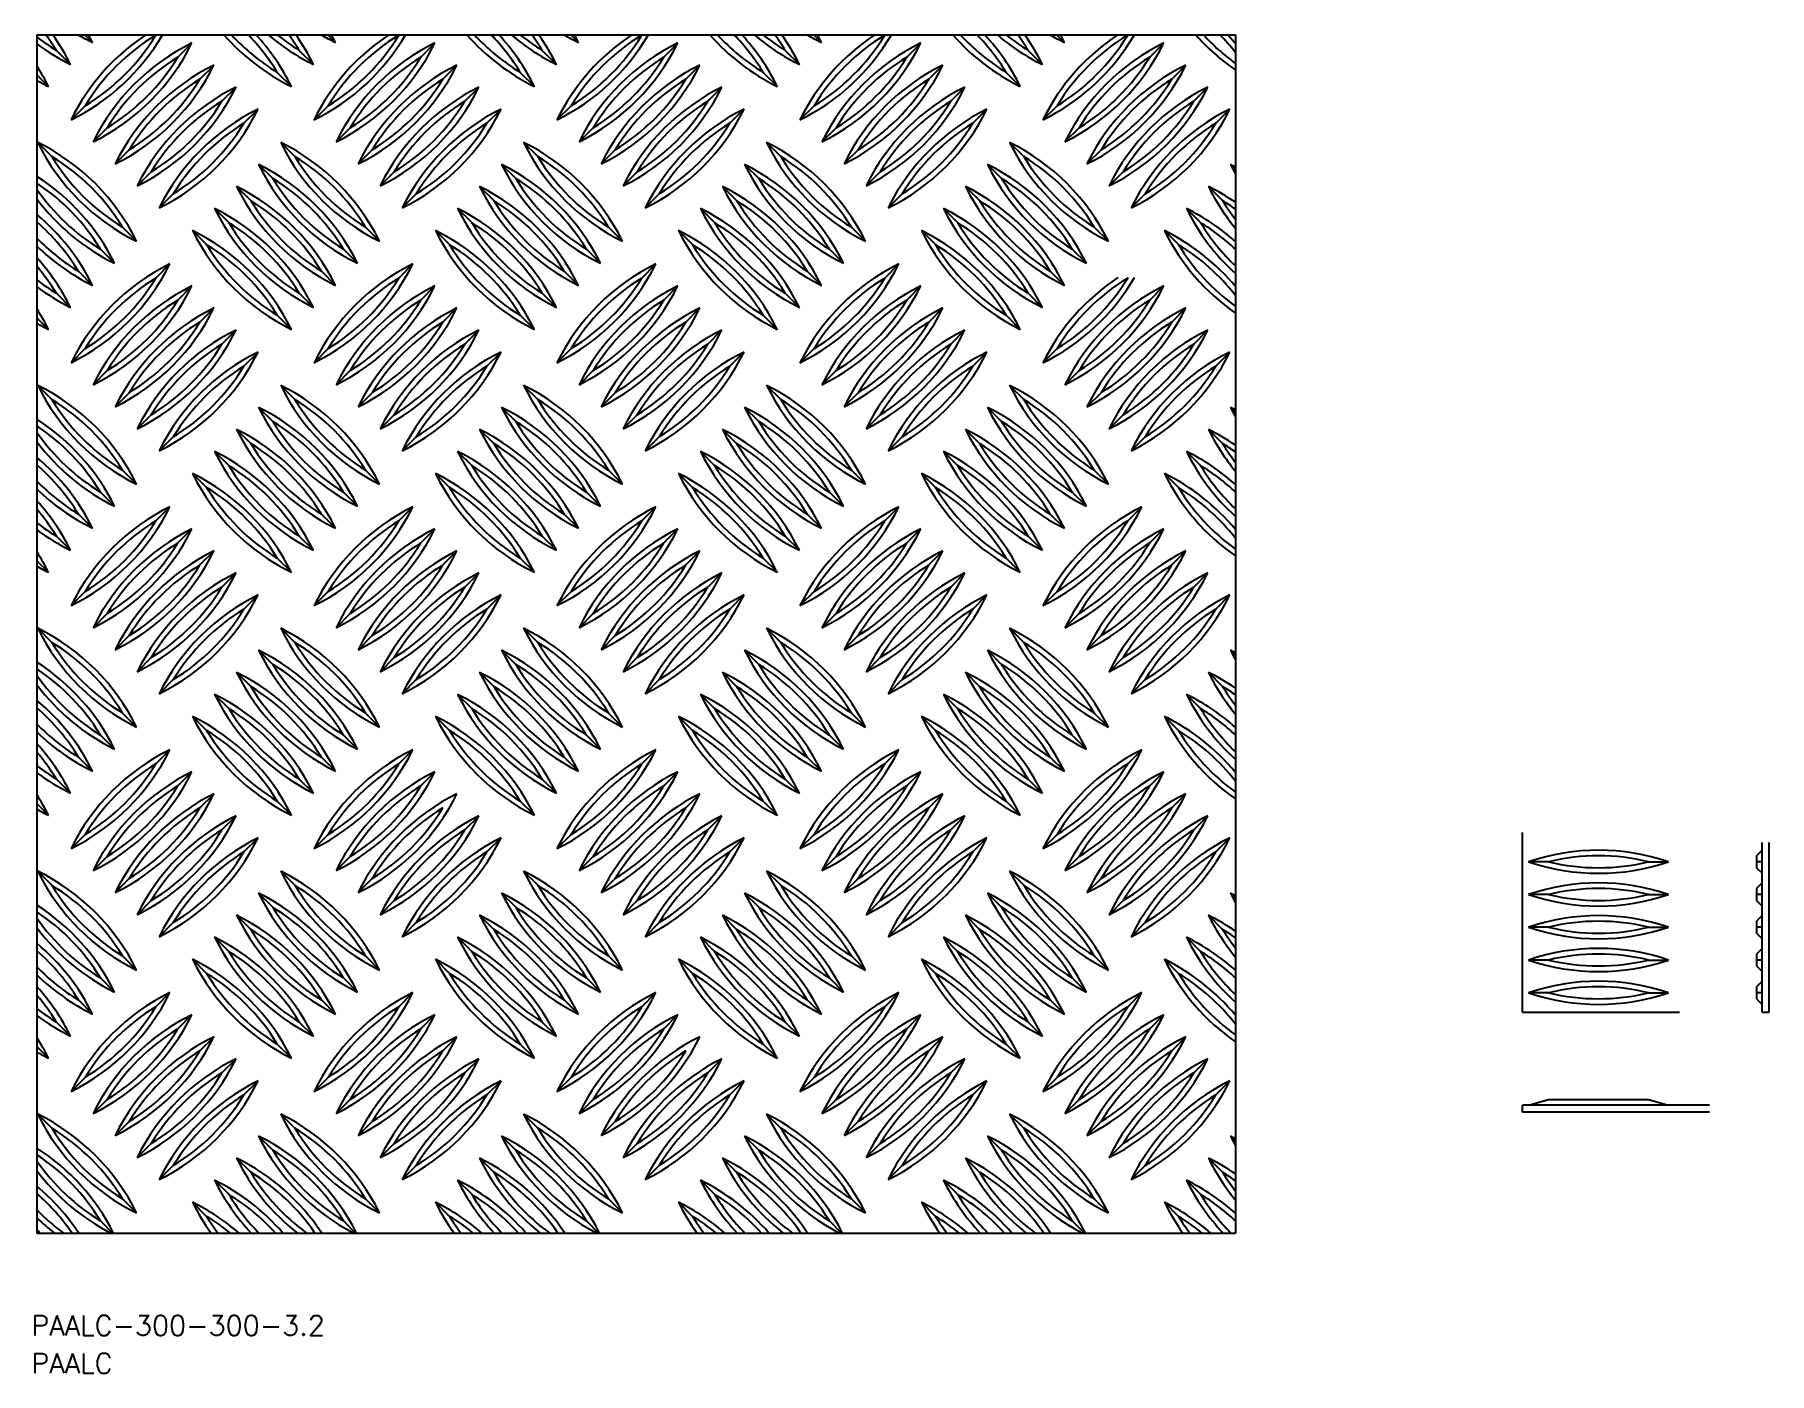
# Model space of a CAD drawing. Extents: x -1 to 434, y 80 to 415.
import ezdxf

# ---------------------------------------------------------------- set-up
doc = ezdxf.new("R2010")
doc.units = 0
doc.layers.get('0').update_dxf_attribs({"linetype": 'CONTINUOUS'})
doc.styles.get("Standard").update_dxf_attribs({"font": 'txt.shx', "bigfont": 'extfont2.shx'})

msp = doc.modelspace()

# ---------------------------------------------------------------- texts
for s, p in [('PAALC-300-300-3.2', (-1.45, 89.13)), ('PAALC', (-1.45, 79.66))]:
    msp.add_text(s, height=5).set_placement(p)

# ---------------------------------------------------------------- linework, layer by layer
at = {"color": 7, "linetype": 'CONTINUOUS'}
for p, q in [((-0.05, 414.77), (-0.05, 114.77)), ((-0.05, 414.77), (299.95, 414.77)), ((11.94, 414.77), (13.88, 412.83)), ((29.72, 414.67), (29.82, 414.77)), ((35.24, 409.16), (38.77, 412.69)), ((72.75, 414.77), (74.69, 412.83)), ((90.54, 414.67), (90.64, 414.77)), ((96.05, 409.16), (99.58, 412.69)), ((133.56, 414.77), (135.51, 412.83)), ((151.35, 414.67), (151.45, 414.77)), ((156.86, 409.16), (160.4, 412.69)), ((194.38, 414.77), (196.32, 412.83)), ((212.16, 414.67), (212.26, 414.77)), ((217.67, 409.16), (221.21, 412.69)), ((255.19, 414.77), (257.13, 412.83)), ((272.97, 414.67), (273.07, 414.77)), ((278.48, 409.16), (282.02, 412.69)), ((299.95, 414.77), (299.95, 114.77)), ((4.83, 410.85), (8.37, 407.32)), ((65.64, 410.85), (69.18, 407.32)), ((126.46, 410.85), (129.99, 407.32)), ((187.27, 410.85), (190.8, 407.32)), ((248.08, 410.85), (251.61, 407.32)), ((-0.05, 404.7), (2.85, 401.8)), ((40.75, 403.64), (44.29, 407.18)), ((60.13, 405.34), (63.66, 401.8)), ((101.57, 403.64), (105.1, 407.18)), ((120.94, 405.34), (124.47, 401.8)), ((162.38, 403.64), (165.91, 407.18)), ((181.75, 405.34), (185.29, 401.8)), ((223.19, 403.64), (226.72, 407.18)), ((242.56, 405.34), (246.1, 401.8)), ((284, 403.64), (287.53, 407.18)), ((46.27, 398.13), (49.8, 401.66)), ((107.08, 398.13), (110.62, 401.66)), ((167.89, 398.13), (171.43, 401.66)), ((228.7, 398.13), (232.24, 401.66)), ((289.51, 398.13), (293.05, 401.66)), ((12.04, 396.99), (8.51, 393.46)), ((51.79, 392.61), (55.32, 396.15)), ((72.85, 396.99), (69.32, 393.46)), ((112.6, 392.61), (116.13, 396.15)), ((133.67, 396.99), (130.13, 393.46)), ((173.41, 392.61), (176.94, 396.15)), ((194.48, 396.99), (190.94, 393.46)), ((234.22, 392.61), (237.75, 396.15)), ((255.29, 396.99), (251.75, 393.46)), ((295.03, 392.61), (298.56, 396.15)), ((17.56, 391.48), (14.02, 387.94)), ((78.37, 391.48), (74.84, 387.94)), ((139.18, 391.48), (135.65, 387.94)), ((199.99, 391.48), (196.46, 387.94)), ((260.8, 391.48), (257.27, 387.94)), ((3.7, 384.27), (0.17, 387.8)), ((64.51, 384.27), (60.98, 387.8)), ((125.32, 384.27), (121.79, 387.8)), ((186.13, 384.27), (182.6, 387.8)), ((246.94, 384.27), (243.41, 387.8)), ((23.07, 385.96), (19.54, 382.43)), ((59, 378.75), (55.46, 382.29)), ((83.89, 385.96), (80.35, 382.43)), ((119.81, 378.75), (116.27, 382.29)), ((144.7, 385.96), (141.16, 382.43)), ((180.62, 378.75), (177.08, 382.29)), ((205.51, 385.96), (201.97, 382.43)), ((241.43, 378.75), (237.89, 382.29)), ((266.32, 385.96), (262.78, 382.43)), ((299.95, 381.04), (298.71, 382.29)), ((28.59, 380.45), (25.06, 376.91)), ((89.4, 380.45), (85.87, 376.91)), ((150.21, 380.45), (146.68, 376.91)), ((211.02, 380.45), (207.49, 376.91)), ((271.83, 380.45), (268.3, 376.91)), ((34.1, 374.93), (30.57, 371.4)), ((53.48, 373.24), (49.95, 376.77)), ((94.92, 374.93), (91.38, 371.4)), ((114.29, 373.24), (110.76, 376.77)), ((155.73, 374.93), (152.19, 371.4)), ((175.1, 373.24), (171.57, 376.77)), ((216.54, 374.93), (213, 371.4)), ((235.91, 373.24), (232.38, 376.77)), ((277.35, 374.93), (273.82, 371.4)), ((296.72, 373.24), (293.19, 376.77)), ((47.96, 367.72), (44.43, 371.26)), ((108.78, 367.72), (105.24, 371.26)), ((169.59, 367.72), (166.05, 371.26)), ((230.4, 367.72), (226.86, 371.26)), ((291.21, 367.72), (287.67, 371.26)), ((21.38, 366.59), (24.91, 363.05)), ((42.45, 362.21), (38.91, 365.74)), ((82.19, 366.59), (85.73, 363.05)), ((103.26, 362.21), (99.73, 365.74)), ((143, 366.59), (146.54, 363.05)), ((164.07, 362.21), (160.54, 365.74)), ((203.81, 366.59), (207.35, 363.05)), ((224.88, 362.21), (221.35, 365.74)), ((264.62, 366.59), (268.16, 363.05)), ((285.69, 362.21), (282.16, 365.74)), ((15.86, 361.07), (19.4, 357.54)), ((76.68, 361.07), (80.21, 357.54)), ((137.49, 361.07), (141.02, 357.54)), ((198.3, 361.07), (201.83, 357.54)), ((259.11, 361.07), (262.64, 357.54)), ((29.72, 353.86), (33.26, 357.4)), ((90.54, 353.86), (94.07, 357.4)), ((151.35, 353.86), (154.88, 357.4)), ((212.16, 353.86), (215.69, 357.4)), ((10.35, 355.56), (13.88, 352.02)), ((35.24, 348.35), (38.77, 351.88)), ((71.16, 355.56), (74.69, 352.02)), ((96.05, 348.35), (99.58, 351.88)), ((131.97, 355.56), (135.51, 352.02)), ((156.86, 348.35), (160.4, 351.88)), ((192.78, 355.56), (196.32, 352.02)), ((217.67, 348.35), (221.21, 351.88)), ((253.59, 355.56), (257.13, 352.02)), ((272.97, 353.86), (273.07, 353.96)), ((278.48, 348.35), (282.02, 351.88)), ((4.83, 350.04), (8.37, 346.51)), ((65.64, 350.04), (69.18, 346.51)), ((126.46, 350.04), (129.99, 346.51)), ((187.27, 350.04), (190.8, 346.51)), ((248.08, 350.04), (251.61, 346.51)), ((-0.05, 343.89), (2.85, 340.99)), ((40.75, 342.83), (44.29, 346.36)), ((60.13, 344.52), (63.66, 340.99)), ((101.57, 342.83), (105.1, 346.36)), ((120.94, 344.52), (124.47, 340.99)), ((162.38, 342.83), (165.91, 346.36)), ((181.75, 344.52), (185.29, 340.99)), ((223.19, 342.83), (226.72, 346.36)), ((242.56, 344.52), (246.1, 340.99)), ((284, 342.83), (287.53, 346.36)), ((46.27, 337.32), (49.8, 340.85)), ((107.08, 337.32), (110.62, 340.85)), ((167.89, 337.32), (171.43, 340.85)), ((228.7, 337.32), (232.24, 340.85)), ((289.51, 337.32), (293.05, 340.85)), ((12.04, 336.18), (8.51, 332.65)), ((51.79, 331.8), (55.32, 335.33)), ((72.85, 336.18), (69.32, 332.65)), ((112.6, 331.8), (116.13, 335.33)), ((133.67, 336.18), (130.13, 332.65)), ((173.41, 331.8), (176.94, 335.33)), ((194.48, 336.18), (190.94, 332.65)), ((234.22, 331.8), (237.75, 335.33)), ((255.29, 336.18), (251.75, 332.65)), ((295.03, 331.8), (298.56, 335.33)), ((17.56, 330.67), (14.02, 327.13)), ((78.37, 330.67), (74.84, 327.13)), ((139.18, 330.67), (135.65, 327.13)), ((199.99, 330.67), (196.46, 327.13)), ((260.8, 330.67), (257.27, 327.13)), ((3.7, 323.46), (0.17, 326.99)), ((64.51, 323.46), (60.98, 326.99)), ((125.32, 323.46), (121.79, 326.99)), ((186.13, 323.46), (182.6, 326.99)), ((246.94, 323.46), (243.41, 326.99)), ((23.07, 325.15), (19.54, 321.62)), ((59, 317.94), (55.46, 321.47)), ((83.89, 325.15), (80.35, 321.62)), ((119.81, 317.94), (116.27, 321.47)), ((144.7, 325.15), (141.16, 321.62)), ((180.62, 317.94), (177.08, 321.47)), ((205.51, 325.15), (201.97, 321.62)), ((241.43, 317.94), (237.89, 321.47)), ((266.32, 325.15), (262.78, 321.62)), ((299.95, 320.23), (298.71, 321.47)), ((28.59, 319.63), (25.06, 316.1)), ((89.4, 319.63), (85.87, 316.1)), ((150.21, 319.63), (146.68, 316.1)), ((211.02, 319.63), (207.49, 316.1)), ((271.83, 319.63), (268.3, 316.1)), ((34.1, 314.12), (30.57, 310.59)), ((53.48, 312.43), (49.95, 315.96)), ((94.92, 314.12), (91.38, 310.59)), ((114.29, 312.43), (110.76, 315.96)), ((155.73, 314.12), (152.19, 310.59)), ((175.1, 312.43), (171.57, 315.96)), ((216.54, 314.12), (213, 310.59)), ((235.91, 312.43), (232.38, 315.96)), ((277.35, 314.12), (273.82, 310.59)), ((296.72, 312.43), (293.19, 315.96)), ((47.96, 306.91), (44.43, 310.44)), ((108.78, 306.91), (105.24, 310.44)), ((169.59, 306.91), (166.05, 310.44)), ((230.4, 306.91), (226.86, 310.44)), ((291.21, 306.91), (287.67, 310.44)), ((21.38, 305.78), (24.91, 302.24)), ((42.45, 301.39), (38.91, 304.93)), ((82.19, 305.78), (85.73, 302.24)), ((103.26, 301.39), (99.73, 304.93)), ((143, 305.78), (146.54, 302.24)), ((164.07, 301.39), (160.54, 304.93)), ((203.81, 305.78), (207.35, 302.24)), ((224.88, 301.39), (221.35, 304.93)), ((264.62, 305.78), (268.16, 302.24)), ((285.69, 301.39), (282.16, 304.93)), ((15.86, 300.26), (19.4, 296.73)), ((76.68, 300.26), (80.21, 296.73)), ((137.49, 300.26), (141.02, 296.73)), ((198.3, 300.26), (201.83, 296.73)), ((259.11, 300.26), (262.64, 296.73)), ((29.72, 293.05), (33.26, 296.58)), ((90.54, 293.05), (94.07, 296.58)), ((151.35, 293.05), (154.88, 296.58)), ((212.16, 293.05), (215.69, 296.58)), ((272.97, 293.05), (276.5, 296.58)), ((10.35, 294.74), (13.88, 291.21)), ((35.24, 287.54), (38.77, 291.07)), ((71.16, 294.74), (74.69, 291.21)), ((96.05, 287.54), (99.58, 291.07)), ((131.97, 294.74), (135.51, 291.21)), ((156.86, 287.54), (160.4, 291.07)), ((192.78, 294.74), (196.32, 291.21)), ((217.67, 287.54), (221.21, 291.07)), ((253.59, 294.74), (257.13, 291.21)), ((278.48, 287.54), (282.02, 291.07)), ((4.83, 289.23), (8.37, 285.7)), ((65.64, 289.23), (69.18, 285.7)), ((126.46, 289.23), (129.99, 285.7)), ((187.27, 289.23), (190.8, 285.7)), ((248.08, 289.23), (251.61, 285.7)), ((-0.05, 283.08), (2.85, 280.18)), ((40.75, 282.02), (44.29, 285.55)), ((60.13, 283.71), (63.66, 280.18)), ((101.57, 282.02), (105.1, 285.55)), ((120.94, 283.71), (124.47, 280.18)), ((162.38, 282.02), (165.91, 285.55)), ((181.75, 283.71), (185.29, 280.18)), ((223.19, 282.02), (226.72, 285.55)), ((242.56, 283.71), (246.1, 280.18)), ((284, 282.02), (287.53, 285.55)), ((46.27, 276.5), (49.8, 280.04)), ((107.08, 276.5), (110.62, 280.04)), ((167.89, 276.5), (171.43, 280.04)), ((228.7, 276.5), (232.24, 280.04)), ((289.51, 276.5), (293.05, 280.04)), ((12.04, 275.37), (8.51, 271.84)), ((51.79, 270.99), (55.32, 274.52)), ((72.85, 275.37), (69.32, 271.84)), ((112.6, 270.99), (116.13, 274.52)), ((133.67, 275.37), (130.13, 271.84)), ((173.41, 270.99), (176.94, 274.52)), ((194.48, 275.37), (190.94, 271.84)), ((234.22, 270.99), (237.75, 274.52)), ((255.29, 275.37), (251.75, 271.84)), ((295.03, 270.99), (298.56, 274.52)), ((17.56, 269.85), (14.02, 266.32)), ((78.37, 269.85), (74.84, 266.32)), ((139.18, 269.85), (135.65, 266.32)), ((199.99, 269.85), (196.46, 266.32)), ((260.8, 269.85), (257.27, 266.32)), ((3.7, 262.65), (0.17, 266.18)), ((64.51, 262.65), (60.98, 266.18)), ((125.32, 262.65), (121.79, 266.18)), ((186.13, 262.65), (182.6, 266.18)), ((246.94, 262.65), (243.41, 266.18)), ((23.07, 264.34), (19.54, 260.8)), ((59, 257.13), (55.46, 260.66)), ((83.89, 264.34), (80.35, 260.8)), ((119.81, 257.13), (116.27, 260.66)), ((144.7, 264.34), (141.16, 260.8)), ((180.62, 257.13), (177.08, 260.66)), ((205.51, 264.34), (201.97, 260.8)), ((241.43, 257.13), (237.89, 260.66)), ((266.32, 264.34), (262.78, 260.8)), ((299.95, 259.42), (298.71, 260.66)), ((28.59, 258.82), (25.06, 255.29)), ((89.4, 258.82), (85.87, 255.29)), ((150.21, 258.82), (146.68, 255.29)), ((211.02, 258.82), (207.49, 255.29)), ((271.83, 258.82), (268.3, 255.29)), ((34.1, 253.31), (30.57, 249.77)), ((53.48, 251.61), (49.95, 255.15)), ((94.92, 253.31), (91.38, 249.77)), ((114.29, 251.61), (110.76, 255.15)), ((155.73, 253.31), (152.19, 249.77)), ((175.1, 251.61), (171.57, 255.15)), ((216.54, 253.31), (213, 249.77)), ((235.91, 251.61), (232.38, 255.15)), ((277.35, 253.31), (273.82, 249.77)), ((296.72, 251.61), (293.19, 255.15)), ((47.96, 246.1), (44.43, 249.63)), ((108.78, 246.1), (105.24, 249.63)), ((169.59, 246.1), (166.05, 249.63)), ((230.4, 246.1), (226.86, 249.63)), ((291.21, 246.1), (287.67, 249.63)), ((21.38, 244.96), (24.91, 241.43)), ((42.45, 240.58), (38.91, 244.12)), ((82.19, 244.96), (85.73, 241.43)), ((103.26, 240.58), (99.73, 244.12)), ((143, 244.96), (146.54, 241.43)), ((164.07, 240.58), (160.54, 244.12)), ((203.81, 244.96), (207.35, 241.43)), ((224.88, 240.58), (221.35, 244.12)), ((264.62, 244.96), (268.16, 241.43)), ((285.69, 240.58), (282.16, 244.12)), ((15.86, 239.45), (19.4, 235.91)), ((76.68, 239.45), (80.21, 235.91)), ((137.49, 239.45), (141.02, 235.91)), ((198.3, 239.45), (201.83, 235.91)), ((259.11, 239.45), (262.64, 235.91)), ((29.72, 232.24), (33.26, 235.77)), ((90.54, 232.24), (94.07, 235.77)), ((151.35, 232.24), (154.88, 235.77)), ((212.16, 232.24), (215.69, 235.77)), ((272.97, 232.24), (276.5, 235.77)), ((10.35, 233.93), (13.88, 230.4)), ((35.24, 226.72), (38.77, 230.26)), ((71.16, 233.93), (74.69, 230.4)), ((96.05, 226.72), (99.58, 230.26)), ((131.97, 233.93), (135.51, 230.4)), ((156.86, 226.72), (160.4, 230.26)), ((192.78, 233.93), (196.32, 230.4)), ((217.67, 226.72), (221.21, 230.26)), ((253.59, 233.93), (257.13, 230.4)), ((278.48, 226.72), (282.02, 230.26)), ((4.83, 228.42), (8.37, 224.88)), ((65.64, 228.42), (69.18, 224.88)), ((126.46, 228.42), (129.99, 224.88)), ((187.27, 228.42), (190.8, 224.88)), ((248.08, 228.42), (251.61, 224.88)), ((-0.05, 222.27), (2.85, 219.37)), ((40.75, 221.21), (44.29, 224.74)), ((60.13, 222.9), (63.66, 219.37)), ((120.94, 222.9), (124.47, 219.37)), ((162.38, 221.21), (165.91, 224.74)), ((181.75, 222.9), (185.29, 219.37)), ((223.19, 221.21), (226.72, 224.74)), ((242.56, 222.9), (246.1, 219.37)), ((284, 221.21), (287.53, 224.74)), ((46.27, 215.69), (49.8, 219.23)), ((107.08, 215.69), (110.62, 219.23)), ((167.89, 215.69), (171.43, 219.23)), ((228.7, 215.69), (232.24, 219.23)), ((289.51, 215.69), (293.05, 219.23)), ((12.04, 214.56), (8.51, 211.02)), ((51.79, 210.18), (55.32, 213.71)), ((72.85, 214.56), (69.32, 211.02)), ((112.6, 210.18), (116.13, 213.71)), ((133.67, 214.56), (130.13, 211.02)), ((173.41, 210.18), (176.94, 213.71)), ((194.48, 214.56), (190.94, 211.02)), ((234.22, 210.18), (237.75, 213.71)), ((255.29, 214.56), (251.75, 211.02)), ((295.03, 210.18), (298.56, 213.71)), ((371.82, 170.05), (371.82, 215.05)), ((17.56, 209.04), (14.02, 205.51)), ((78.37, 209.04), (74.84, 205.51)), ((139.18, 209.04), (135.65, 205.51)), ((199.99, 209.04), (196.46, 205.51)), ((260.8, 209.04), (257.27, 205.51)), ((431.81, 210.63), (430.36, 209.23)), ((430.36, 209.23), (430.36, 206.23)), ((431.81, 170.05), (431.81, 212.55)), ((433.56, 170.05), (433.56, 212.55)), ((3.7, 201.83), (0.17, 205.37)), ((64.51, 201.83), (60.98, 205.37)), ((125.32, 201.83), (121.79, 205.37)), ((186.13, 201.83), (182.6, 205.37)), ((246.94, 201.83), (243.41, 205.37)), ((378.31, 207.73), (373.32, 207.73)), ((403.32, 207.73), (408.32, 207.73)), ((431.81, 207.73), (430.36, 207.73)), ((430.36, 206.23), (431.81, 204.83)), ((23.07, 203.53), (19.54, 199.99)), ((59, 196.32), (55.46, 199.85)), ((83.89, 203.53), (80.35, 199.99)), ((119.81, 196.32), (116.27, 199.85)), ((144.7, 203.53), (141.16, 199.99)), ((180.62, 196.32), (177.08, 199.85)), ((205.51, 203.53), (201.97, 199.99)), ((241.43, 196.32), (237.89, 199.85)), ((266.32, 203.53), (262.78, 199.99)), ((299.95, 198.6), (298.71, 199.85)), ((431.81, 202.43), (430.36, 201.03)), ((430.36, 201.03), (430.36, 198.03)), ((28.59, 198.01), (25.06, 194.48)), ((89.4, 198.01), (85.87, 194.48)), ((150.21, 198.01), (146.68, 194.48)), ((211.02, 198.01), (207.49, 194.48)), ((271.83, 198.01), (268.3, 194.48)), ((378.31, 199.53), (373.32, 199.53)), ((403.32, 199.53), (408.32, 199.53)), ((431.81, 199.53), (430.36, 199.53)), ((430.36, 198.03), (431.81, 196.63)), ((34.1, 192.5), (30.57, 188.96)), ((53.48, 190.8), (49.95, 194.34)), ((94.92, 192.5), (91.38, 188.96)), ((114.29, 190.8), (110.76, 194.34)), ((155.73, 192.5), (152.19, 188.96)), ((175.1, 190.8), (171.57, 194.34)), ((216.54, 192.5), (213, 188.96)), ((235.91, 190.8), (232.38, 194.34)), ((277.35, 192.5), (273.82, 188.96)), ((296.72, 190.8), (293.19, 194.34)), ((378.31, 191.33), (373.32, 191.33)), ((403.32, 191.33), (408.32, 191.33)), ((431.81, 194.23), (430.36, 192.83)), ((430.36, 192.83), (430.36, 189.83)), ((431.81, 191.33), (430.36, 191.33)), ((47.96, 185.29), (44.43, 188.82)), ((108.78, 185.29), (105.24, 188.82)), ((169.59, 185.29), (166.05, 188.82)), ((230.4, 185.29), (226.86, 188.82)), ((291.21, 185.29), (287.67, 188.82)), ((430.36, 189.83), (431.81, 188.43)), ((21.38, 184.15), (24.91, 180.62)), ((42.45, 179.77), (38.91, 183.31)), ((82.19, 184.15), (85.73, 180.62)), ((103.26, 179.77), (99.73, 183.31)), ((143, 184.15), (146.54, 180.62)), ((164.07, 179.77), (160.54, 183.31)), ((203.81, 184.15), (207.35, 180.62)), ((224.88, 179.77), (221.35, 183.31)), ((264.62, 184.15), (268.16, 180.62)), ((285.69, 179.77), (282.16, 183.31)), ((378.31, 183.13), (373.32, 183.13)), ((403.32, 183.13), (408.32, 183.13)), ((431.81, 186.03), (430.36, 184.63)), ((430.36, 184.63), (430.36, 181.63)), ((431.81, 183.13), (430.36, 183.13)), ((15.86, 178.64), (19.4, 175.1)), ((76.68, 178.64), (80.21, 175.1)), ((137.49, 178.64), (141.02, 175.1)), ((198.3, 178.64), (201.83, 175.1)), ((259.11, 178.64), (262.64, 175.1)), ((430.36, 181.63), (431.81, 180.23)), ((29.72, 171.43), (33.26, 174.96)), ((90.54, 171.43), (94.07, 174.96)), ((151.35, 171.43), (154.88, 174.96)), ((212.16, 171.43), (215.69, 174.96)), ((272.97, 171.43), (276.5, 174.96)), ((378.31, 174.93), (373.32, 174.93)), ((403.32, 174.93), (408.32, 174.93)), ((431.81, 177.83), (430.36, 176.43)), ((430.36, 176.43), (430.36, 173.43)), ((431.81, 174.93), (430.36, 174.93)), ((10.35, 173.12), (13.88, 169.59)), ((35.24, 165.91), (38.77, 169.45)), ((71.16, 173.12), (74.69, 169.59)), ((96.05, 165.91), (99.58, 169.45)), ((131.97, 173.12), (135.51, 169.59)), ((156.86, 165.91), (160.4, 169.45)), ((192.78, 173.12), (196.32, 169.59)), ((217.67, 165.91), (221.21, 169.45)), ((253.59, 173.12), (257.13, 169.59)), ((278.48, 165.91), (282.02, 169.45)), ((371.82, 170.05), (371.82, 170.05)), ((371.82, 170.05), (411.06, 170.05)), ((430.36, 173.43), (431.81, 172.03)), ((431.81, 170.05), (433.56, 170.05)), ((4.83, 167.61), (8.37, 164.07)), ((65.64, 167.61), (69.18, 164.07)), ((126.46, 167.61), (129.99, 164.07)), ((187.27, 167.61), (190.8, 164.07)), ((248.08, 167.61), (251.61, 164.07)), ((-0.05, 161.46), (2.85, 158.56)), ((40.75, 160.4), (44.29, 163.93)), ((60.13, 162.09), (63.66, 158.56)), ((101.57, 160.4), (105.1, 163.93)), ((120.94, 162.09), (124.47, 158.56)), ((181.75, 162.09), (185.29, 158.56)), ((223.19, 160.4), (226.72, 163.93)), ((242.56, 162.09), (246.1, 158.56)), ((284, 160.4), (287.53, 163.93)), ((46.27, 154.88), (49.8, 158.42)), ((107.08, 154.88), (110.62, 158.42)), ((167.89, 154.88), (171.43, 158.42)), ((228.7, 154.88), (232.24, 158.42)), ((289.51, 154.88), (293.05, 158.42)), ((12.04, 153.75), (8.51, 150.21)), ((51.79, 149.37), (55.32, 152.9)), ((72.85, 153.75), (69.32, 150.21)), ((112.6, 149.37), (116.13, 152.9)), ((133.67, 153.75), (130.13, 150.21)), ((173.41, 149.37), (176.94, 152.9)), ((194.48, 153.75), (190.94, 150.21)), ((234.22, 149.37), (237.75, 152.9)), ((255.29, 153.75), (251.75, 150.21)), ((295.03, 149.37), (298.56, 152.9)), ((17.56, 148.23), (14.02, 144.7)), ((78.37, 148.23), (74.84, 144.7)), ((139.18, 148.23), (135.65, 144.7)), ((199.99, 148.23), (196.46, 144.7)), ((260.8, 148.23), (257.27, 144.7)), ((373.32, 146.8), (378.31, 148.25)), ((378.31, 148.25), (403.32, 148.25)), ((403.32, 148.25), (408.32, 146.8)), ((3.7, 141.02), (0.17, 144.56)), ((64.51, 141.02), (60.98, 144.56)), ((125.32, 141.02), (121.79, 144.56)), ((186.13, 141.02), (182.6, 144.56)), ((246.94, 141.02), (243.41, 144.56)), ((418.56, 146.8), (371.82, 146.8)), ((371.82, 145.05), (371.82, 146.8)), ((418.56, 146.8), (371.82, 146.8)), ((371.82, 145.05), (371.82, 146.8)), ((418.56, 145.05), (371.82, 145.05)), ((418.56, 145.05), (371.82, 145.05)), ((23.07, 142.72), (19.54, 139.18)), ((59, 135.51), (55.46, 139.04)), ((83.89, 142.72), (80.35, 139.18)), ((119.81, 135.51), (116.27, 139.04)), ((144.7, 142.72), (141.16, 139.18)), ((180.62, 135.51), (177.08, 139.04)), ((205.51, 142.72), (201.97, 139.18)), ((241.43, 135.51), (237.89, 139.04)), ((266.32, 142.72), (262.78, 139.18)), ((299.95, 137.79), (298.71, 139.04)), ((28.59, 137.2), (25.06, 133.67)), ((89.4, 137.2), (85.87, 133.67)), ((150.21, 137.2), (146.68, 133.67)), ((211.02, 137.2), (207.49, 133.67)), ((271.83, 137.2), (268.3, 133.67)), ((34.1, 131.69), (30.57, 128.15)), ((53.48, 129.99), (49.95, 133.53)), ((94.92, 131.69), (91.38, 128.15)), ((114.29, 129.99), (110.76, 133.53)), ((155.73, 131.69), (152.19, 128.15)), ((175.1, 129.99), (171.57, 133.53)), ((216.54, 131.69), (213, 128.15)), ((235.91, 129.99), (232.38, 133.53)), ((277.35, 131.69), (273.82, 128.15)), ((296.72, 129.99), (293.19, 133.53)), ((47.96, 124.48), (44.43, 128.01)), ((108.78, 124.48), (105.24, 128.01)), ((169.59, 124.48), (166.05, 128.01)), ((230.4, 124.48), (226.86, 128.01)), ((291.21, 124.48), (287.67, 128.01)), ((21.38, 123.34), (24.91, 119.81)), ((42.45, 118.96), (38.91, 122.49)), ((82.19, 123.34), (85.73, 119.81)), ((103.26, 118.96), (99.73, 122.49)), ((143, 123.34), (146.54, 119.81)), ((164.07, 118.96), (160.54, 122.49)), ((203.81, 123.34), (207.35, 119.81)), ((224.88, 118.96), (221.35, 122.49)), ((264.62, 123.34), (268.16, 119.81)), ((285.69, 118.96), (282.16, 122.49)), ((15.86, 117.83), (18.92, 114.77)), ((76.68, 117.83), (79.73, 114.77)), ((137.49, 117.83), (140.54, 114.77)), ((198.3, 117.83), (201.35, 114.77)), ((259.11, 117.83), (262.16, 114.77)), ((-0.05, 114.77), (299.95, 114.77))]:
    msp.add_line(p, q, dxfattribs=at)
for centre, radius, start, end in [((32.3, 456), 52.85, 232.2584, 238.6832), ((32.3, 456), 54.25, 233.3943, 243.8184), ((-40.32, 383.38), 52.85, 31.3168, 36.4402), ((-40.32, 383.38), 54.25, 26.1816, 35.356), ((57.19, 369.52), 54.25, 123.4759, 153.8184), ((-15.43, 442.14), 54.25, 296.1816, 329.7019), ((37.82, 461.52), 54.25, 239.4997, 243.8184), ((57.19, 369.52), 52.85, 121.3168, 148.6832), ((-15.43, 442.14), 52.85, 301.3168, 328.6832), ((-34.8, 388.9), 54.25, 26.1816, 28.4891), ((62.71, 364.01), 54.25, 116.1816, 153.8184), ((-9.91, 436.63), 54.25, 296.1816, 333.8184), ((87.6, 450.49), 54.25, 221.1702, 243.8184), ((87.6, 450.49), 52.85, 222.5114, 238.6832), ((14.98, 377.87), 52.85, 31.3168, 44.294), ((14.98, 377.87), 54.25, 26.1816, 42.8686), ((93.12, 456), 54.25, 229.4609, 243.8184), ((93.12, 456), 52.85, 231.2691, 238.6832), ((20.49, 383.38), 52.85, 31.3168, 36.4402), ((20.49, 383.38), 54.25, 26.1816, 35.356), ((118.01, 369.52), 54.25, 123.4759, 153.8184), ((45.38, 442.14), 54.25, 296.1816, 329.7019), ((98.63, 461.52), 54.25, 239.4997, 243.8184), ((118.01, 369.52), 52.85, 121.3168, 148.6832), ((45.38, 442.14), 52.85, 301.3168, 328.6832), ((26.01, 388.9), 54.25, 26.1816, 28.4891), ((123.52, 364.01), 54.25, 116.1816, 153.8184), ((50.9, 436.63), 54.25, 296.1816, 333.8184), ((148.41, 450.49), 54.25, 221.1702, 243.8184), ((148.41, 450.49), 52.85, 222.5114, 238.6832), ((75.79, 377.87), 52.85, 31.3168, 44.294), ((75.79, 377.87), 54.25, 26.1816, 42.8686), ((153.93, 456), 54.25, 229.4609, 243.8184), ((153.93, 456), 52.85, 231.2691, 238.6832), ((81.3, 383.38), 52.85, 31.3168, 36.4402), ((81.3, 383.38), 54.25, 26.1816, 35.356), ((178.82, 369.52), 54.25, 123.4759, 153.8184), ((106.19, 442.14), 54.25, 296.1816, 329.7019), ((159.44, 461.52), 54.25, 239.4997, 243.8184), ((178.82, 369.52), 52.85, 121.3168, 148.6832), ((106.19, 442.14), 52.85, 301.3168, 328.6832), ((86.82, 388.9), 54.25, 26.1816, 28.4891), ((184.33, 364.01), 54.25, 116.1816, 153.8184), ((111.71, 436.63), 54.25, 296.1816, 333.8184), ((209.22, 450.49), 54.25, 221.1702, 243.8184), ((209.22, 450.49), 52.85, 222.5114, 238.6832), ((136.6, 377.87), 52.85, 31.3168, 44.294), ((136.6, 377.87), 54.25, 26.1816, 42.8686), ((214.74, 456), 54.25, 229.4609, 243.8184), ((214.74, 456), 52.85, 231.2691, 238.6832), ((142.12, 383.38), 52.85, 31.3168, 36.4402), ((142.12, 383.38), 54.25, 26.1816, 35.356), ((239.63, 369.52), 54.25, 123.4759, 153.8184), ((167.01, 442.14), 54.25, 296.1816, 329.7019), ((220.25, 461.52), 54.25, 239.4997, 243.8184), ((239.63, 369.52), 52.85, 121.3168, 148.6832), ((167.01, 442.14), 52.85, 301.3168, 328.6832), ((147.63, 388.9), 54.25, 26.1816, 28.4891), ((245.14, 364.01), 54.25, 116.1816, 153.8184), ((172.52, 436.63), 54.25, 296.1816, 333.8184), ((270.03, 450.49), 54.25, 221.1702, 243.8184), ((270.03, 450.49), 52.85, 222.5114, 238.6832), ((197.41, 377.87), 52.85, 31.3168, 44.294), ((197.41, 377.87), 54.25, 26.1816, 42.8686), ((275.55, 456), 54.25, 229.4609, 243.8184), ((275.55, 456), 52.85, 231.2691, 238.6832), ((202.93, 383.38), 52.85, 31.3168, 36.4402), ((202.93, 383.38), 54.25, 26.1816, 35.356), ((300.44, 369.52), 54.25, 123.4759, 153.8184), ((227.82, 442.14), 54.25, 296.1816, 329.7019), ((281.06, 461.52), 54.25, 239.4997, 243.8184), ((300.44, 369.52), 52.85, 121.3168, 148.6832), ((227.82, 442.14), 52.85, 301.3168, 328.6832), ((208.44, 388.9), 54.25, 26.1816, 28.4891), ((305.95, 364.01), 54.25, 116.1816, 153.8184), ((233.33, 436.63), 54.25, 296.1816, 333.8184), ((330.85, 450.49), 54.25, 221.1702, 235.2914), ((330.85, 450.49), 52.85, 222.5114, 234.2333), ((258.22, 377.87), 52.85, 37.8527, 44.294), ((258.22, 377.87), 54.25, 39.7166, 42.8686), ((62.71, 364.01), 52.85, 121.3168, 148.6832), ((-9.91, 436.63), 52.85, 301.3168, 328.6832), ((123.52, 364.01), 52.85, 121.3168, 148.6832), ((50.9, 436.63), 52.85, 301.3168, 328.6832), ((184.33, 364.01), 52.85, 121.3168, 148.6832), ((111.71, 436.63), 52.85, 301.3168, 328.6832), ((245.14, 364.01), 52.85, 121.3168, 148.6832), ((172.52, 436.63), 52.85, 301.3168, 328.6832), ((305.95, 364.01), 52.85, 121.3168, 148.6832), ((233.33, 436.63), 52.85, 301.3168, 328.6832), ((-45.83, 377.87), 54.25, 26.1816, 32.4376), ((68.23, 358.49), 54.25, 116.1816, 153.8184), ((-4.4, 431.11), 54.25, 296.1816, 333.8184), ((129.04, 358.49), 54.25, 116.1816, 153.8184), ((56.41, 431.11), 54.25, 296.1816, 333.8184), ((189.85, 358.49), 54.25, 116.1816, 153.8184), ((117.23, 431.11), 54.25, 296.1816, 333.8184), ((250.66, 358.49), 54.25, 116.1816, 153.8184), ((178.04, 431.11), 54.25, 296.1816, 333.8184), ((311.47, 358.49), 54.25, 116.1816, 153.8184), ((238.85, 431.11), 54.25, 296.1816, 333.8184), ((26.79, 450.49), 54.25, 240.3539, 243.8184), ((68.23, 358.49), 52.85, 121.3168, 148.6832), ((-4.4, 431.11), 52.85, 301.3168, 328.6832), ((73.74, 352.98), 54.25, 116.1816, 153.8184), ((1.12, 425.6), 54.25, 296.1816, 333.8184), ((129.04, 358.49), 52.85, 121.3168, 148.6832), ((56.41, 431.11), 52.85, 301.3168, 328.6832), ((134.55, 352.98), 54.25, 116.1816, 153.8184), ((61.93, 425.6), 54.25, 296.1816, 333.8184), ((189.85, 358.49), 52.85, 121.3168, 148.6832), ((117.23, 431.11), 52.85, 301.3168, 328.6832), ((195.36, 352.98), 54.25, 116.1816, 153.8184), ((122.74, 425.6), 54.25, 296.1816, 333.8184), ((250.66, 358.49), 52.85, 121.3168, 148.6832), ((178.04, 431.11), 52.85, 301.3168, 328.6832), ((256.17, 352.98), 54.25, 116.1816, 153.8184), ((183.55, 425.6), 54.25, 296.1816, 333.8184), ((311.47, 358.49), 52.85, 121.3168, 148.6832), ((238.85, 431.11), 52.85, 301.3168, 328.6832), ((316.99, 352.98), 54.25, 116.1816, 153.8184), ((244.36, 425.6), 54.25, 296.1816, 333.8184), ((73.74, 352.98), 52.85, 121.3168, 148.6832), ((1.12, 425.6), 52.85, 301.3168, 328.6832), ((79.26, 347.46), 54.25, 116.1816, 153.8184), ((6.63, 420.08), 54.25, 296.1816, 333.8184), ((134.55, 352.98), 52.85, 121.3168, 148.6832), ((61.93, 425.6), 52.85, 301.3168, 328.6832), ((140.07, 347.46), 54.25, 116.1816, 153.8184), ((67.45, 420.08), 54.25, 296.1816, 333.8184), ((195.36, 352.98), 52.85, 121.3168, 148.6832), ((122.74, 425.6), 52.85, 301.3168, 328.6832), ((200.88, 347.46), 54.25, 116.1816, 153.8184), ((128.26, 420.08), 54.25, 296.1816, 333.8184), ((256.17, 352.98), 52.85, 121.3168, 148.6832), ((183.55, 425.6), 52.85, 301.3168, 328.6832), ((261.69, 347.46), 54.25, 116.1816, 153.8184), ((189.07, 420.08), 54.25, 296.1816, 333.8184), ((316.99, 352.98), 52.85, 121.3168, 148.6832), ((244.36, 425.6), 52.85, 301.3168, 328.6832), ((322.5, 347.46), 54.25, 116.1816, 153.8184), ((249.88, 420.08), 54.25, 296.1816, 333.8184), ((79.26, 347.46), 52.85, 121.3168, 148.6832), ((6.63, 420.08), 52.85, 301.3168, 328.6832), ((140.07, 347.46), 52.85, 121.3168, 148.6832), ((67.45, 420.08), 52.85, 301.3168, 328.6832), ((200.88, 347.46), 52.85, 121.3168, 148.6832), ((128.26, 420.08), 52.85, 301.3168, 328.6832), ((261.69, 347.46), 52.85, 121.3168, 148.6832), ((189.07, 420.08), 52.85, 301.3168, 328.6832), ((322.5, 347.46), 52.85, 121.3168, 148.6832), ((249.88, 420.08), 52.85, 301.3168, 328.6832), ((-23.77, 339.12), 54.25, 26.1816, 63.8184), ((48.85, 411.74), 54.25, 206.1816, 243.8184), ((37.04, 339.12), 54.25, 26.1816, 63.8184), ((109.66, 411.74), 54.25, 206.1816, 243.8184), ((97.85, 339.12), 54.25, 26.1816, 63.8184), ((170.47, 411.74), 54.25, 206.1816, 243.8184), ((158.66, 339.12), 54.25, 26.1816, 63.8184), ((231.28, 411.74), 54.25, 206.1816, 243.8184), ((219.47, 339.12), 54.25, 26.1816, 63.8184), ((292.1, 411.74), 54.25, 206.1816, 243.8184), ((-23.77, 339.12), 52.85, 31.3168, 58.6832), ((48.85, 411.74), 52.85, 211.3168, 238.6832), ((31.52, 333.6), 54.25, 26.1816, 63.8184), ((104.15, 406.22), 54.25, 206.1816, 243.8184), ((37.04, 339.12), 52.85, 31.3168, 58.6832), ((109.66, 411.74), 52.85, 211.3168, 238.6832), ((92.34, 333.6), 54.25, 26.1816, 63.8184), ((164.96, 406.22), 54.25, 206.1816, 243.8184), ((97.85, 339.12), 52.85, 31.3168, 58.6832), ((170.47, 411.74), 52.85, 211.3168, 238.6832), ((153.15, 333.6), 54.25, 26.1816, 63.8184), ((225.77, 406.22), 54.25, 206.1816, 243.8184), ((158.66, 339.12), 52.85, 31.3168, 58.6832), ((231.28, 411.74), 52.85, 211.3168, 238.6832), ((213.96, 333.6), 54.25, 26.1816, 63.8184), ((286.58, 406.22), 54.25, 206.1816, 243.8184), ((219.47, 339.12), 52.85, 31.3168, 58.6832), ((292.1, 411.74), 52.85, 211.3168, 238.6832), ((274.77, 333.6), 54.25, 62.34, 63.8184), ((347.39, 406.22), 54.25, 206.1816, 209.0267), ((-29.29, 333.6), 54.25, 26.1816, 57.3855), ((31.52, 333.6), 52.85, 31.3168, 58.6832), ((104.15, 406.22), 52.85, 211.3168, 238.6832), ((92.34, 333.6), 52.85, 31.3168, 58.6832), ((164.96, 406.22), 52.85, 211.3168, 238.6832), ((153.15, 333.6), 52.85, 31.3168, 58.6832), ((225.77, 406.22), 52.85, 211.3168, 238.6832), ((213.96, 333.6), 52.85, 31.3168, 58.6832), ((286.58, 406.22), 52.85, 211.3168, 238.6832), ((-29.29, 333.6), 52.85, 31.3168, 56.4089), ((43.34, 406.22), 52.85, 214.8336, 238.6832), ((43.34, 406.22), 54.25, 216.9049, 243.8184), ((26.01, 328.08), 54.25, 26.1816, 63.8184), ((98.63, 400.71), 54.25, 206.1816, 243.8184), ((86.82, 328.08), 54.25, 26.1816, 63.8184), ((159.44, 400.71), 54.25, 206.1816, 243.8184), ((147.63, 328.08), 54.25, 26.1816, 63.8184), ((220.25, 400.71), 54.25, 206.1816, 243.8184), ((208.44, 328.08), 54.25, 26.1816, 63.8184), ((281.06, 400.71), 54.25, 206.1816, 243.8184), ((269.25, 328.08), 54.25, 55.5361, 63.8184), ((341.88, 400.71), 54.25, 206.1816, 219.4003), ((-34.8, 328.08), 54.25, 26.1816, 50.1598), ((20.49, 322.57), 54.25, 26.1816, 63.8184), ((93.12, 395.19), 54.25, 206.1816, 243.8184), ((26.01, 328.08), 52.85, 31.3168, 58.6832), ((98.63, 400.71), 52.85, 211.3168, 238.6832), ((81.3, 322.57), 54.25, 26.1816, 63.8184), ((153.93, 395.19), 54.25, 206.1816, 243.8184), ((86.82, 328.08), 52.85, 31.3168, 58.6832), ((159.44, 400.71), 52.85, 211.3168, 238.6832), ((142.12, 322.57), 54.25, 26.1816, 63.8184), ((214.74, 395.19), 54.25, 206.1816, 243.8184), ((147.63, 328.08), 52.85, 31.3168, 58.6832), ((220.25, 400.71), 52.85, 211.3168, 238.6832), ((202.93, 322.57), 54.25, 26.1816, 63.8184), ((275.55, 395.19), 54.25, 206.1816, 243.8184), ((208.44, 328.08), 52.85, 31.3168, 58.6832), ((281.06, 400.71), 52.85, 211.3168, 238.6832), ((263.74, 322.57), 54.25, 48.1217, 63.8184), ((336.36, 395.19), 54.25, 206.1816, 227.8506), ((269.25, 328.08), 52.85, 54.4877, 58.6832), ((341.88, 400.71), 52.85, 211.3168, 217.5145), ((-34.8, 328.08), 52.85, 31.3168, 48.8815), ((14.98, 317.05), 54.25, 26.1816, 63.8184), ((87.6, 389.68), 54.25, 206.1816, 243.8184), ((20.49, 322.57), 52.85, 31.3168, 58.6832), ((93.12, 395.19), 52.85, 211.3168, 238.6832), ((75.79, 317.05), 54.25, 26.1816, 63.8184), ((148.41, 389.68), 54.25, 206.1816, 243.8184), ((81.3, 322.57), 52.85, 31.3168, 58.6832), ((153.93, 395.19), 52.85, 211.3168, 238.6832), ((136.6, 317.05), 54.25, 26.1816, 63.8184), ((209.22, 389.68), 54.25, 206.1816, 243.8184), ((142.12, 322.57), 52.85, 31.3168, 58.6832), ((214.74, 395.19), 52.85, 211.3168, 238.6832), ((197.41, 317.05), 54.25, 26.1816, 63.8184), ((270.03, 389.68), 54.25, 206.1816, 243.8184), ((202.93, 322.57), 52.85, 31.3168, 58.6832), ((275.55, 395.19), 52.85, 211.3168, 238.6832), ((258.22, 317.05), 54.25, 39.7166, 63.8184), ((330.85, 389.68), 54.25, 206.1816, 235.2914), ((263.74, 322.57), 52.85, 46.746, 58.6832), ((336.36, 395.19), 52.85, 211.3168, 226.4615), ((37.82, 400.71), 52.85, 224.2372, 238.6832), ((37.82, 400.71), 54.25, 225.7357, 243.8184), ((14.98, 317.05), 52.85, 31.3168, 58.6832), ((87.6, 389.68), 52.85, 211.3168, 238.6832), ((75.79, 317.05), 52.85, 31.3168, 58.6832), ((148.41, 389.68), 52.85, 211.3168, 238.6832), ((136.6, 317.05), 52.85, 31.3168, 58.6832), ((209.22, 389.68), 52.85, 211.3168, 238.6832), ((197.41, 317.05), 52.85, 31.3168, 58.6832), ((270.03, 389.68), 52.85, 211.3168, 238.6832), ((258.22, 317.05), 52.85, 37.8527, 58.6832), ((330.85, 389.68), 52.85, 211.3168, 234.2333), ((-40.32, 322.57), 54.25, 26.1816, 42.0713), ((-40.32, 322.57), 52.85, 31.3168, 40.3613), ((57.19, 308.71), 54.25, 116.1816, 153.8184), ((-15.43, 381.33), 54.25, 296.1816, 333.8184), ((118.01, 308.71), 54.25, 116.1816, 153.8184), ((45.38, 381.33), 54.25, 296.1816, 333.8184), ((178.82, 308.71), 54.25, 116.1816, 153.8184), ((106.19, 381.33), 54.25, 296.1816, 333.8184), ((239.63, 308.71), 54.25, 116.1816, 153.8184), ((167.01, 381.33), 54.25, 296.1816, 333.8184), ((32.3, 395.19), 52.85, 232.2584, 238.6832), ((57.19, 308.71), 52.85, 121.3168, 148.6832), ((-15.43, 381.33), 52.85, 301.3168, 328.6832), ((62.71, 303.19), 54.25, 116.1816, 153.8184), ((-9.91, 375.82), 54.25, 296.1816, 333.8184), ((118.01, 308.71), 52.85, 121.3168, 148.6832), ((45.38, 381.33), 52.85, 301.3168, 328.6832), ((123.52, 303.19), 54.25, 116.1816, 153.8184), ((50.9, 375.82), 54.25, 296.1816, 333.8184), ((178.82, 308.71), 52.85, 121.3168, 148.6832), ((106.19, 381.33), 52.85, 301.3168, 328.6832), ((184.33, 303.19), 54.25, 116.1816, 153.8184), ((111.71, 375.82), 54.25, 296.1816, 333.8184), ((239.63, 308.71), 52.85, 121.3168, 148.6832), ((167.01, 381.33), 52.85, 301.3168, 328.6832), ((245.14, 303.19), 54.25, 116.1816, 153.8184), ((172.52, 375.82), 54.25, 296.1816, 333.8184), ((300.44, 308.71), 54.25, 123.4759, 153.8184), ((227.82, 381.33), 54.25, 296.1816, 329.7019), ((300.44, 308.71), 52.85, 121.3168, 148.6832), ((227.82, 381.33), 52.85, 301.3168, 328.6832), ((305.95, 303.19), 54.25, 116.1816, 153.8184), ((233.33, 375.82), 54.25, 296.1816, 333.8184), ((32.3, 395.19), 54.25, 233.3943, 243.8184), ((62.71, 303.19), 52.85, 121.3168, 148.6832), ((-9.91, 375.82), 52.85, 301.3168, 328.6832), ((123.52, 303.19), 52.85, 121.3168, 148.6832), ((50.9, 375.82), 52.85, 301.3168, 328.6832), ((184.33, 303.19), 52.85, 121.3168, 148.6832), ((111.71, 375.82), 52.85, 301.3168, 328.6832), ((245.14, 303.19), 52.85, 121.3168, 148.6832), ((172.52, 375.82), 52.85, 301.3168, 328.6832), ((305.95, 303.19), 52.85, 121.3168, 148.6832), ((233.33, 375.82), 52.85, 301.3168, 328.6832), ((-45.83, 317.05), 54.25, 26.1816, 32.4376), ((68.23, 297.68), 54.25, 116.1816, 153.8184), ((-4.4, 370.3), 54.25, 296.1816, 333.8184), ((129.04, 297.68), 54.25, 116.1816, 153.8184), ((56.41, 370.3), 54.25, 296.1816, 333.8184), ((189.85, 297.68), 54.25, 116.1816, 153.8184), ((117.23, 370.3), 54.25, 296.1816, 333.8184), ((250.66, 297.68), 54.25, 116.1816, 153.8184), ((178.04, 370.3), 54.25, 296.1816, 333.8184), ((311.47, 297.68), 54.25, 116.1816, 153.8184), ((238.85, 370.3), 54.25, 296.1816, 333.8184), ((26.79, 389.68), 54.25, 240.3539, 243.8184), ((68.23, 297.68), 52.85, 121.3168, 148.6832), ((-4.4, 370.3), 52.85, 301.3168, 328.6832), ((73.74, 292.16), 54.25, 116.1816, 153.8184), ((1.12, 364.79), 54.25, 296.1816, 333.8184), ((129.04, 297.68), 52.85, 121.3168, 148.6832), ((56.41, 370.3), 52.85, 301.3168, 328.6832), ((134.55, 292.16), 54.25, 116.1816, 153.8184), ((61.93, 364.79), 54.25, 296.1816, 333.8184), ((189.85, 297.68), 52.85, 121.3168, 148.6832), ((117.23, 370.3), 52.85, 301.3168, 328.6832), ((195.36, 292.16), 54.25, 116.1816, 153.8184), ((122.74, 364.79), 54.25, 296.1816, 333.8184), ((250.66, 297.68), 52.85, 121.3168, 148.6832), ((178.04, 370.3), 52.85, 301.3168, 328.6832), ((256.17, 292.16), 54.25, 116.1816, 153.8184), ((183.55, 364.79), 54.25, 296.1816, 333.8184), ((311.47, 297.68), 52.85, 121.3168, 148.6832), ((238.85, 370.3), 52.85, 301.3168, 328.6832), ((316.99, 292.16), 54.25, 116.1816, 153.8184), ((244.36, 364.79), 54.25, 296.1816, 333.8184), ((73.74, 292.16), 52.85, 121.3168, 148.6832), ((1.12, 364.79), 52.85, 301.3168, 328.6832), ((79.26, 286.65), 54.25, 116.1816, 153.8184), ((6.63, 359.27), 54.25, 296.1816, 333.8184), ((134.55, 292.16), 52.85, 121.3168, 148.6832), ((61.93, 364.79), 52.85, 301.3168, 328.6832), ((140.07, 286.65), 54.25, 116.1816, 153.8184), ((67.45, 359.27), 54.25, 296.1816, 333.8184), ((195.36, 292.16), 52.85, 121.3168, 148.6832), ((122.74, 364.79), 52.85, 301.3168, 328.6832), ((200.88, 286.65), 54.25, 116.1816, 153.8184), ((128.26, 359.27), 54.25, 296.1816, 333.8184), ((256.17, 292.16), 52.85, 121.3168, 148.6832), ((183.55, 364.79), 52.85, 301.3168, 328.6832), ((261.69, 286.65), 54.25, 116.1816, 153.8184), ((189.07, 359.27), 54.25, 296.1816, 333.8184), ((316.99, 292.16), 52.85, 121.3168, 148.6832), ((244.36, 364.79), 52.85, 301.3168, 328.6832), ((322.5, 286.65), 54.25, 116.1816, 153.8184), ((249.88, 359.27), 54.25, 296.1816, 333.8184), ((79.26, 286.65), 52.85, 121.3168, 148.6832), ((6.63, 359.27), 52.85, 301.3168, 328.6832), ((140.07, 286.65), 52.85, 121.3168, 148.6832), ((67.45, 359.27), 52.85, 301.3168, 328.6832), ((200.88, 286.65), 52.85, 121.3168, 148.6832), ((128.26, 359.27), 52.85, 301.3168, 328.6832), ((261.69, 286.65), 52.85, 121.3168, 148.6832), ((189.07, 359.27), 52.85, 301.3168, 328.6832), ((322.5, 286.65), 52.85, 121.3168, 148.6832), ((249.88, 359.27), 52.85, 301.3168, 328.6832), ((-23.77, 278.3), 54.25, 26.1816, 63.8184), ((48.85, 350.93), 54.25, 206.1816, 243.8184), ((37.04, 278.3), 54.25, 26.1816, 63.8184), ((109.66, 350.93), 54.25, 206.1816, 243.8184), ((97.85, 278.3), 54.25, 26.1816, 63.8184), ((170.47, 350.93), 54.25, 206.1816, 243.8184), ((158.66, 278.3), 54.25, 26.1816, 63.8184), ((231.28, 350.93), 54.25, 206.1816, 243.8184), ((219.47, 278.3), 54.25, 26.1816, 63.8184), ((292.1, 350.93), 54.25, 206.1816, 243.8184), ((-23.77, 278.3), 52.85, 31.3168, 58.6832), ((48.85, 350.93), 52.85, 211.3168, 238.6832), ((31.52, 272.79), 54.25, 26.1816, 63.8184), ((104.15, 345.41), 54.25, 206.1816, 243.8184), ((37.04, 278.3), 52.85, 31.3168, 58.6832), ((109.66, 350.93), 52.85, 211.3168, 238.6832), ((92.34, 272.79), 54.25, 26.1816, 63.8184), ((164.96, 345.41), 54.25, 206.1816, 243.8184), ((97.85, 278.3), 52.85, 31.3168, 58.6832), ((170.47, 350.93), 52.85, 211.3168, 238.6832), ((153.15, 272.79), 54.25, 26.1816, 63.8184), ((225.77, 345.41), 54.25, 206.1816, 243.8184), ((158.66, 278.3), 52.85, 31.3168, 58.6832), ((231.28, 350.93), 52.85, 211.3168, 238.6832), ((213.96, 272.79), 54.25, 26.1816, 63.8184), ((286.58, 345.41), 54.25, 206.1816, 243.8184), ((219.47, 278.3), 52.85, 31.3168, 58.6832), ((292.1, 350.93), 52.85, 211.3168, 238.6832), ((274.77, 272.79), 54.25, 62.34, 63.8184), ((347.39, 345.41), 54.25, 206.1816, 209.0267), ((-29.29, 272.79), 54.25, 26.1816, 57.3855), ((31.52, 272.79), 52.85, 31.3168, 58.6832), ((104.15, 345.41), 52.85, 211.3168, 238.6832), ((92.34, 272.79), 52.85, 31.3168, 58.6832), ((164.96, 345.41), 52.85, 211.3168, 238.6832), ((153.15, 272.79), 52.85, 31.3168, 58.6832), ((225.77, 345.41), 52.85, 211.3168, 238.6832), ((213.96, 272.79), 52.85, 31.3168, 58.6832), ((286.58, 345.41), 52.85, 211.3168, 238.6832), ((-29.29, 272.79), 52.85, 31.3168, 56.4089), ((43.34, 345.41), 52.85, 214.8336, 238.6832), ((43.34, 345.41), 54.25, 216.9049, 243.8184), ((26.01, 267.27), 54.25, 26.1816, 63.8184), ((98.63, 339.9), 54.25, 206.1816, 243.8184), ((86.82, 267.27), 54.25, 26.1816, 63.8184), ((159.44, 339.9), 54.25, 206.1816, 243.8184), ((147.63, 267.27), 54.25, 26.1816, 63.8184), ((220.25, 339.9), 54.25, 206.1816, 243.8184), ((208.44, 267.27), 54.25, 26.1816, 63.8184), ((281.06, 339.9), 54.25, 206.1816, 243.8184), ((269.25, 267.27), 54.25, 55.5361, 63.8184), ((341.88, 339.9), 54.25, 206.1816, 219.4003), ((-34.8, 267.27), 54.25, 26.1816, 50.1598), ((20.49, 261.76), 54.25, 26.1816, 63.8184), ((93.12, 334.38), 54.25, 206.1816, 243.8184), ((26.01, 267.27), 52.85, 31.3168, 58.6832), ((98.63, 339.9), 52.85, 211.3168, 238.6832), ((81.3, 261.76), 54.25, 26.1816, 63.8184), ((153.93, 334.38), 54.25, 206.1816, 243.8184), ((86.82, 267.27), 52.85, 31.3168, 58.6832), ((159.44, 339.9), 52.85, 211.3168, 238.6832), ((142.12, 261.76), 54.25, 26.1816, 63.8184), ((214.74, 334.38), 54.25, 206.1816, 243.8184), ((147.63, 267.27), 52.85, 31.3168, 58.6832), ((220.25, 339.9), 52.85, 211.3168, 238.6832), ((202.93, 261.76), 54.25, 26.1816, 63.8184), ((275.55, 334.38), 54.25, 206.1816, 243.8184), ((208.44, 267.27), 52.85, 31.3168, 58.6832), ((281.06, 339.9), 52.85, 211.3168, 238.6832), ((263.74, 261.76), 54.25, 48.1217, 63.8184), ((336.36, 334.38), 54.25, 206.1816, 227.8506), ((269.25, 267.27), 52.85, 54.4877, 58.6832), ((341.88, 339.9), 52.85, 211.3168, 217.5145), ((-34.8, 267.27), 52.85, 31.3168, 48.8815), ((14.98, 256.24), 54.25, 26.1816, 63.8184), ((87.6, 328.87), 54.25, 206.1816, 243.8184), ((20.49, 261.76), 52.85, 31.3168, 58.6832), ((93.12, 334.38), 52.85, 211.3168, 238.6832), ((75.79, 256.24), 54.25, 26.1816, 63.8184), ((148.41, 328.87), 54.25, 206.1816, 243.8184), ((81.3, 261.76), 52.85, 31.3168, 58.6832), ((153.93, 334.38), 52.85, 211.3168, 238.6832), ((136.6, 256.24), 54.25, 26.1816, 63.8184), ((209.22, 328.87), 54.25, 206.1816, 243.8184), ((142.12, 261.76), 52.85, 31.3168, 58.6832), ((214.74, 334.38), 52.85, 211.3168, 238.6832), ((197.41, 256.24), 54.25, 26.1816, 63.8184), ((270.03, 328.87), 54.25, 206.1816, 243.8184), ((202.93, 261.76), 52.85, 31.3168, 58.6832), ((275.55, 334.38), 52.85, 211.3168, 238.6832), ((258.22, 256.24), 54.25, 39.7166, 63.8184), ((330.85, 328.87), 54.25, 206.1816, 235.2914), ((263.74, 261.76), 52.85, 46.746, 58.6832), ((336.36, 334.38), 52.85, 211.3168, 226.4615), ((37.82, 339.9), 52.85, 224.2372, 238.6832), ((37.82, 339.9), 54.25, 225.7357, 243.8184), ((14.98, 256.24), 52.85, 31.3168, 58.6832), ((87.6, 328.87), 52.85, 211.3168, 238.6832), ((75.79, 256.24), 52.85, 31.3168, 58.6832), ((148.41, 328.87), 52.85, 211.3168, 238.6832), ((136.6, 256.24), 52.85, 31.3168, 58.6832), ((209.22, 328.87), 52.85, 211.3168, 238.6832), ((197.41, 256.24), 52.85, 31.3168, 58.6832), ((270.03, 328.87), 52.85, 211.3168, 238.6832), ((258.22, 256.24), 52.85, 37.8527, 58.6832), ((330.85, 328.87), 52.85, 211.3168, 234.2333), ((-40.32, 261.76), 54.25, 26.1816, 42.0713), ((-40.32, 261.76), 52.85, 31.3168, 40.3613), ((57.19, 247.9), 54.25, 116.1816, 153.8184), ((-15.43, 320.52), 54.25, 296.1816, 333.8184), ((118.01, 247.9), 54.25, 116.1816, 153.8184), ((45.38, 320.52), 54.25, 296.1816, 333.8184), ((178.82, 247.9), 54.25, 116.1816, 153.8184), ((106.19, 320.52), 54.25, 296.1816, 333.8184), ((239.63, 247.9), 54.25, 116.1816, 153.8184), ((167.01, 320.52), 54.25, 296.1816, 333.8184), ((300.44, 247.9), 54.25, 116.1816, 153.8184), ((227.82, 320.52), 54.25, 296.1816, 333.8184), ((32.3, 334.38), 52.85, 232.2584, 238.6832), ((57.19, 247.9), 52.85, 121.3168, 148.6832), ((-15.43, 320.52), 52.85, 301.3168, 328.6832), ((62.71, 242.38), 54.25, 116.1816, 153.8184), ((-9.91, 315.01), 54.25, 296.1816, 333.8184), ((118.01, 247.9), 52.85, 121.3168, 148.6832), ((45.38, 320.52), 52.85, 301.3168, 328.6832), ((123.52, 242.38), 54.25, 116.1816, 153.8184), ((50.9, 315.01), 54.25, 296.1816, 333.8184), ((178.82, 247.9), 52.85, 121.3168, 148.6832), ((106.19, 320.52), 52.85, 301.3168, 328.6832), ((184.33, 242.38), 54.25, 116.1816, 153.8184), ((111.71, 315.01), 54.25, 296.1816, 333.8184), ((239.63, 247.9), 52.85, 121.3168, 148.6832), ((167.01, 320.52), 52.85, 301.3168, 328.6832), ((245.14, 242.38), 54.25, 116.1816, 153.8184), ((172.52, 315.01), 54.25, 296.1816, 333.8184), ((300.44, 247.9), 52.85, 121.3168, 148.6832), ((227.82, 320.52), 52.85, 301.3168, 328.6832), ((305.95, 242.38), 54.25, 116.1816, 153.8184), ((233.33, 315.01), 54.25, 296.1816, 333.8184), ((32.3, 334.38), 54.25, 233.3943, 243.8184), ((62.71, 242.38), 52.85, 121.3168, 148.6832), ((-9.91, 315.01), 52.85, 301.3168, 328.6832), ((123.52, 242.38), 52.85, 121.3168, 148.6832), ((50.9, 315.01), 52.85, 301.3168, 328.6832), ((184.33, 242.38), 52.85, 121.3168, 148.6832), ((111.71, 315.01), 52.85, 301.3168, 328.6832), ((245.14, 242.38), 52.85, 121.3168, 148.6832), ((172.52, 315.01), 52.85, 301.3168, 328.6832), ((305.95, 242.38), 52.85, 121.3168, 148.6832), ((233.33, 315.01), 52.85, 301.3168, 328.6832), ((-45.83, 256.24), 54.25, 26.1816, 32.4376), ((68.23, 236.87), 54.25, 116.1816, 153.8184), ((-4.4, 309.49), 54.25, 296.1816, 333.8184), ((129.04, 236.87), 54.25, 116.1816, 153.8184), ((56.41, 309.49), 54.25, 296.1816, 333.8184), ((189.85, 236.87), 54.25, 116.1816, 153.8184), ((117.23, 309.49), 54.25, 296.1816, 333.8184), ((250.66, 236.87), 54.25, 116.1816, 153.8184), ((178.04, 309.49), 54.25, 296.1816, 333.8184), ((311.47, 236.87), 54.25, 116.1816, 153.8184), ((238.85, 309.49), 54.25, 296.1816, 333.8184), ((26.79, 328.87), 54.25, 240.3539, 243.8184), ((68.23, 236.87), 52.85, 121.3168, 148.6832), ((-4.4, 309.49), 52.85, 301.3168, 328.6832), ((73.74, 231.35), 54.25, 116.1816, 153.8184), ((1.12, 303.98), 54.25, 296.1816, 333.8184), ((129.04, 236.87), 52.85, 121.3168, 148.6832), ((56.41, 309.49), 52.85, 301.3168, 328.6832), ((134.55, 231.35), 54.25, 116.1816, 153.8184), ((61.93, 303.98), 54.25, 296.1816, 333.8184), ((189.85, 236.87), 52.85, 121.3168, 148.6832), ((117.23, 309.49), 52.85, 301.3168, 328.6832), ((195.36, 231.35), 54.25, 116.1816, 153.8184), ((122.74, 303.98), 54.25, 296.1816, 333.8184), ((250.66, 236.87), 52.85, 121.3168, 148.6832), ((178.04, 309.49), 52.85, 301.3168, 328.6832), ((256.17, 231.35), 54.25, 116.1816, 153.8184), ((183.55, 303.98), 54.25, 296.1816, 333.8184), ((311.47, 236.87), 52.85, 121.3168, 148.6832), ((238.85, 309.49), 52.85, 301.3168, 328.6832), ((316.99, 231.35), 54.25, 116.1816, 153.8184), ((244.36, 303.98), 54.25, 296.1816, 333.8184), ((73.74, 231.35), 52.85, 121.3168, 148.6832), ((1.12, 303.98), 52.85, 301.3168, 328.6832), ((79.26, 225.84), 54.25, 116.1816, 153.8184), ((6.63, 298.46), 54.25, 296.1816, 333.8184), ((134.55, 231.35), 52.85, 121.3168, 148.6832), ((61.93, 303.98), 52.85, 301.3168, 328.6832), ((140.07, 225.84), 54.25, 116.1816, 153.8184), ((67.45, 298.46), 54.25, 296.1816, 333.8184), ((195.36, 231.35), 52.85, 121.3168, 148.6832), ((122.74, 303.98), 52.85, 301.3168, 328.6832), ((200.88, 225.84), 54.25, 116.1816, 153.8184), ((128.26, 298.46), 54.25, 296.1816, 333.8184), ((256.17, 231.35), 52.85, 121.3168, 148.6832), ((183.55, 303.98), 52.85, 301.3168, 328.6832), ((261.69, 225.84), 54.25, 116.1816, 153.8184), ((189.07, 298.46), 54.25, 296.1816, 333.8184), ((316.99, 231.35), 52.85, 121.3168, 148.6832), ((244.36, 303.98), 52.85, 301.3168, 328.6832), ((322.5, 225.84), 54.25, 116.1816, 153.8184), ((249.88, 298.46), 54.25, 296.1816, 333.8184), ((79.26, 225.84), 52.85, 121.3168, 148.6832), ((6.63, 298.46), 52.85, 301.3168, 328.6832), ((140.07, 225.84), 52.85, 121.3168, 148.6832), ((67.45, 298.46), 52.85, 301.3168, 328.6832), ((200.88, 225.84), 52.85, 121.3168, 148.6832), ((128.26, 298.46), 52.85, 301.3168, 328.6832), ((261.69, 225.84), 52.85, 121.3168, 148.6832), ((189.07, 298.46), 52.85, 301.3168, 328.6832), ((322.5, 225.84), 52.85, 121.3168, 148.6832), ((249.88, 298.46), 52.85, 301.3168, 328.6832), ((-23.77, 217.49), 54.25, 26.1816, 63.8184), ((48.85, 290.12), 54.25, 206.1816, 243.8184), ((37.04, 217.49), 54.25, 26.1816, 63.8184), ((109.66, 290.12), 54.25, 206.1816, 243.8184), ((97.85, 217.49), 54.25, 26.1816, 63.8184), ((170.47, 290.12), 54.25, 206.1816, 243.8184), ((158.66, 217.49), 54.25, 26.1816, 63.8184), ((231.28, 290.12), 54.25, 206.1816, 243.8184), ((219.47, 217.49), 54.25, 26.1816, 63.8184), ((292.1, 290.12), 54.25, 206.1816, 243.8184), ((-23.77, 217.49), 52.85, 31.3168, 58.6832), ((48.85, 290.12), 52.85, 211.3168, 238.6832), ((31.52, 211.98), 54.25, 26.1816, 63.8184), ((104.15, 284.6), 54.25, 206.1816, 243.8184), ((37.04, 217.49), 52.85, 31.3168, 58.6832), ((109.66, 290.12), 52.85, 211.3168, 238.6832), ((92.34, 211.98), 54.25, 26.1816, 63.8184), ((164.96, 284.6), 54.25, 206.1816, 243.8184), ((97.85, 217.49), 52.85, 31.3168, 58.6832), ((170.47, 290.12), 52.85, 211.3168, 238.6832), ((153.15, 211.98), 54.25, 26.1816, 63.8184), ((225.77, 284.6), 54.25, 206.1816, 243.8184), ((158.66, 217.49), 52.85, 31.3168, 58.6832), ((231.28, 290.12), 52.85, 211.3168, 238.6832), ((213.96, 211.98), 54.25, 26.1816, 63.8184), ((286.58, 284.6), 54.25, 206.1816, 243.8184), ((219.47, 217.49), 52.85, 31.3168, 58.6832), ((292.1, 290.12), 52.85, 211.3168, 238.6832), ((274.77, 211.98), 54.25, 62.34, 63.8184), ((347.39, 284.6), 54.25, 206.1816, 209.0267), ((-29.29, 211.98), 54.25, 26.1816, 57.3855), ((31.52, 211.98), 52.85, 31.3168, 58.6832), ((104.15, 284.6), 52.85, 211.3168, 238.6832), ((92.34, 211.98), 52.85, 31.3168, 58.6832), ((164.96, 284.6), 52.85, 211.3168, 238.6832), ((153.15, 211.98), 52.85, 31.3168, 58.6832), ((225.77, 284.6), 52.85, 211.3168, 238.6832), ((213.96, 211.98), 52.85, 31.3168, 58.6832), ((286.58, 284.6), 52.85, 211.3168, 238.6832), ((-29.29, 211.98), 52.85, 31.3168, 56.4089), ((43.34, 284.6), 52.85, 214.8336, 238.6832), ((43.34, 284.6), 54.25, 216.9049, 243.8184), ((26.01, 206.46), 54.25, 26.1816, 63.8184), ((98.63, 279.08), 54.25, 206.1816, 243.8184), ((86.82, 206.46), 54.25, 26.1816, 63.8184), ((159.44, 279.08), 54.25, 206.1816, 243.8184), ((147.63, 206.46), 54.25, 26.1816, 63.8184), ((220.25, 279.08), 54.25, 206.1816, 243.8184), ((208.44, 206.46), 54.25, 26.1816, 63.8184), ((281.06, 279.08), 54.25, 206.1816, 243.8184), ((269.25, 206.46), 54.25, 55.5361, 63.8184), ((341.88, 279.08), 54.25, 206.1816, 219.4003), ((-34.8, 206.46), 54.25, 26.1816, 50.1598), ((20.49, 200.95), 54.25, 26.1816, 63.8184), ((93.12, 273.57), 54.25, 206.1816, 243.8184), ((26.01, 206.46), 52.85, 31.3168, 58.6832), ((98.63, 279.08), 52.85, 211.3168, 238.6832), ((81.3, 200.95), 54.25, 26.1816, 63.8184), ((153.93, 273.57), 54.25, 206.1816, 243.8184), ((86.82, 206.46), 52.85, 31.3168, 58.6832), ((159.44, 279.08), 52.85, 211.3168, 238.6832), ((142.12, 200.95), 54.25, 26.1816, 63.8184), ((214.74, 273.57), 54.25, 206.1816, 243.8184), ((147.63, 206.46), 52.85, 31.3168, 58.6832), ((220.25, 279.08), 52.85, 211.3168, 238.6832), ((202.93, 200.95), 54.25, 26.1816, 63.8184), ((275.55, 273.57), 54.25, 206.1816, 243.8184), ((208.44, 206.46), 52.85, 31.3168, 58.6832), ((281.06, 279.08), 52.85, 211.3168, 238.6832), ((263.74, 200.95), 54.25, 48.1217, 63.8184), ((336.36, 273.57), 54.25, 206.1816, 227.8506), ((269.25, 206.46), 52.85, 54.4877, 58.6832), ((341.88, 279.08), 52.85, 211.3168, 217.5145), ((-34.8, 206.46), 52.85, 31.3168, 48.8815), ((14.98, 195.43), 54.25, 26.1816, 63.8184), ((87.6, 268.05), 54.25, 206.1816, 243.8184), ((20.49, 200.95), 52.85, 31.3168, 58.6832), ((93.12, 273.57), 52.85, 211.3168, 238.6832), ((75.79, 195.43), 54.25, 26.1816, 63.8184), ((148.41, 268.05), 54.25, 206.1816, 243.8184), ((81.3, 200.95), 52.85, 31.3168, 58.6832), ((153.93, 273.57), 52.85, 211.3168, 238.6832), ((136.6, 195.43), 54.25, 26.1816, 63.8184), ((209.22, 268.05), 54.25, 206.1816, 243.8184), ((142.12, 200.95), 52.85, 31.3168, 58.6832), ((214.74, 273.57), 52.85, 211.3168, 238.6832), ((197.41, 195.43), 54.25, 26.1816, 63.8184), ((270.03, 268.05), 54.25, 206.1816, 243.8184), ((202.93, 200.95), 52.85, 31.3168, 58.6832), ((275.55, 273.57), 52.85, 211.3168, 238.6832), ((258.22, 195.43), 54.25, 39.7166, 63.8184), ((330.85, 268.05), 54.25, 206.1816, 235.2914), ((263.74, 200.95), 52.85, 46.746, 58.6832), ((336.36, 273.57), 52.85, 211.3168, 226.4615), ((37.82, 279.08), 52.85, 224.2372, 238.6832), ((37.82, 279.08), 54.25, 225.7357, 243.8184), ((14.98, 195.43), 52.85, 31.3168, 58.6832), ((87.6, 268.05), 52.85, 211.3168, 238.6832), ((75.79, 195.43), 52.85, 31.3168, 58.6832), ((148.41, 268.05), 52.85, 211.3168, 238.6832), ((136.6, 195.43), 52.85, 31.3168, 58.6832), ((209.22, 268.05), 52.85, 211.3168, 238.6832), ((197.41, 195.43), 52.85, 31.3168, 58.6832), ((270.03, 268.05), 52.85, 211.3168, 238.6832), ((258.22, 195.43), 52.85, 37.8527, 58.6832), ((330.85, 268.05), 52.85, 211.3168, 234.2333), ((-40.32, 200.95), 54.25, 26.1816, 42.0713), ((-40.32, 200.95), 52.85, 31.3168, 40.3613), ((57.19, 187.09), 54.25, 116.1816, 153.8184), ((-15.43, 259.71), 54.25, 296.1816, 333.8184), ((118.01, 187.09), 54.25, 116.1816, 153.8184), ((45.38, 259.71), 54.25, 296.1816, 333.8184), ((178.82, 187.09), 54.25, 116.1816, 153.8184), ((106.19, 259.71), 54.25, 296.1816, 333.8184), ((239.63, 187.09), 54.25, 116.1816, 153.8184), ((167.01, 259.71), 54.25, 296.1816, 333.8184), ((300.44, 187.09), 54.25, 116.1816, 153.8184), ((227.82, 259.71), 54.25, 296.1816, 333.8184), ((32.3, 273.57), 52.85, 232.2584, 238.6832), ((57.19, 187.09), 52.85, 121.3168, 148.6832), ((-15.43, 259.71), 52.85, 301.3168, 328.6832), ((62.71, 181.57), 54.25, 116.1816, 153.8184), ((-9.91, 254.19), 54.25, 296.1816, 333.8184), ((118.01, 187.09), 52.85, 121.3168, 148.6832), ((45.38, 259.71), 52.85, 301.3168, 328.6832), ((123.52, 181.57), 54.25, 116.1816, 153.8184), ((50.9, 254.19), 54.25, 296.1816, 333.8184), ((178.82, 187.09), 52.85, 121.3168, 148.6832), ((106.19, 259.71), 52.85, 301.3168, 328.6832), ((184.33, 181.57), 54.25, 116.1816, 153.8184), ((111.71, 254.19), 54.25, 296.1816, 333.8184), ((239.63, 187.09), 52.85, 121.3168, 148.6832), ((167.01, 259.71), 52.85, 301.3168, 328.6832), ((245.14, 181.57), 54.25, 116.1816, 153.8184), ((172.52, 254.19), 54.25, 296.1816, 333.8184), ((300.44, 187.09), 52.85, 121.3168, 148.6832), ((227.82, 259.71), 52.85, 301.3168, 328.6832), ((305.95, 181.57), 54.25, 116.1816, 153.8184), ((233.33, 254.19), 54.25, 296.1816, 333.8184), ((32.3, 273.57), 54.25, 233.3943, 243.8184), ((62.71, 181.57), 52.85, 121.3168, 148.6832), ((-9.91, 254.19), 52.85, 301.3168, 328.6832), ((123.52, 181.57), 52.85, 121.3168, 148.6832), ((50.9, 254.19), 52.85, 301.3168, 328.6832), ((184.33, 181.57), 52.85, 121.3168, 148.6832), ((111.71, 254.19), 52.85, 301.3168, 328.6832), ((245.14, 181.57), 52.85, 121.3168, 148.6832), ((172.52, 254.19), 52.85, 301.3168, 328.6832), ((305.95, 181.57), 52.85, 121.3168, 148.6832), ((233.33, 254.19), 52.85, 301.3168, 328.6832), ((-45.83, 195.43), 54.25, 26.1816, 32.4376), ((68.23, 176.06), 54.25, 116.1816, 153.8184), ((-4.4, 248.68), 54.25, 296.1816, 333.8184), ((129.04, 176.06), 54.25, 116.1816, 153.8184), ((56.41, 248.68), 54.25, 296.1816, 333.8184), ((189.85, 176.06), 54.25, 116.1816, 153.8184), ((117.23, 248.68), 54.25, 296.1816, 333.8184), ((250.66, 176.06), 54.25, 116.1816, 153.8184), ((178.04, 248.68), 54.25, 296.1816, 333.8184), ((311.47, 176.06), 54.25, 116.1816, 153.8184), ((238.85, 248.68), 54.25, 296.1816, 333.8184), ((26.79, 268.05), 54.25, 240.3539, 243.8184), ((68.23, 176.06), 52.85, 121.3168, 148.6832), ((-4.4, 248.68), 52.85, 301.3168, 328.6832), ((73.74, 170.54), 54.25, 116.1816, 153.8184), ((1.12, 243.16), 54.25, 296.1816, 333.8184), ((129.04, 176.06), 52.85, 121.3168, 148.6832), ((56.41, 248.68), 52.85, 301.3168, 328.6832), ((134.55, 170.54), 54.25, 116.1816, 153.8184), ((61.93, 243.16), 54.25, 296.1816, 333.8184), ((189.85, 176.06), 52.85, 121.3168, 148.6832), ((117.23, 248.68), 52.85, 301.3168, 328.6832), ((195.36, 170.54), 54.25, 116.1816, 153.8184), ((122.74, 243.16), 54.25, 296.1816, 333.8184), ((250.66, 176.06), 52.85, 121.3168, 148.6832), ((178.04, 248.68), 52.85, 301.3168, 328.6832), ((256.17, 170.54), 54.25, 116.1816, 153.8184), ((183.55, 243.16), 54.25, 296.1816, 333.8184), ((311.47, 176.06), 52.85, 121.3168, 148.6832), ((238.85, 248.68), 52.85, 301.3168, 328.6832), ((316.99, 170.54), 54.25, 116.1816, 153.8184), ((244.36, 243.16), 54.25, 296.1816, 333.8184), ((73.74, 170.54), 52.85, 121.3168, 148.6832), ((1.12, 243.16), 52.85, 301.3168, 328.6832), ((79.26, 165.03), 54.25, 116.1816, 153.8184), ((6.63, 237.65), 54.25, 296.1816, 333.8184), ((134.55, 170.54), 52.85, 121.3168, 148.6832), ((61.93, 243.16), 52.85, 301.3168, 328.6832), ((140.07, 165.03), 54.25, 116.1816, 153.8184), ((67.45, 237.65), 54.25, 296.1816, 333.8184), ((195.36, 170.54), 52.85, 121.3168, 148.6832), ((122.74, 243.16), 52.85, 301.3168, 328.6832), ((200.88, 165.03), 54.25, 116.1816, 153.8184), ((128.26, 237.65), 54.25, 296.1816, 333.8184), ((256.17, 170.54), 52.85, 121.3168, 148.6832), ((183.55, 243.16), 52.85, 301.3168, 328.6832), ((261.69, 165.03), 54.25, 116.1816, 153.8184), ((189.07, 237.65), 54.25, 296.1816, 333.8184), ((316.99, 170.54), 52.85, 121.3168, 148.6832), ((244.36, 243.16), 52.85, 301.3168, 328.6832), ((322.5, 165.03), 54.25, 116.1816, 153.8184), ((249.88, 237.65), 54.25, 296.1816, 333.8184), ((79.26, 165.03), 52.85, 121.3168, 148.6832), ((6.63, 237.65), 52.85, 301.3168, 328.6832), ((140.07, 165.03), 52.85, 121.3168, 148.6832), ((67.45, 237.65), 52.85, 301.3168, 328.6832), ((200.88, 165.03), 52.85, 121.3168, 148.6832), ((128.26, 237.65), 52.85, 301.3168, 328.6832), ((261.69, 165.03), 52.85, 121.3168, 148.6832), ((189.07, 237.65), 52.85, 301.3168, 328.6832), ((322.5, 165.03), 52.85, 121.3168, 148.6832), ((249.88, 237.65), 52.85, 301.3168, 328.6832), ((390.82, 156.38), 54.25, 71.1816, 108.8184), ((390.82, 156.38), 52.85, 76.3168, 103.6832), ((-23.77, 156.68), 54.25, 26.1816, 63.8184), ((48.85, 229.3), 54.25, 206.1816, 243.8184), ((109.66, 229.3), 54.25, 206.1816, 243.8184), ((37.04, 156.68), 54.25, 26.1816, 63.8184), ((97.85, 156.68), 54.25, 26.1816, 63.8184), ((170.47, 229.3), 54.25, 206.1816, 243.8184), ((158.66, 156.68), 54.25, 26.1816, 63.8184), ((231.28, 229.3), 54.25, 206.1816, 243.8184), ((219.47, 156.68), 54.25, 26.1816, 63.8184), ((292.1, 229.3), 54.25, 206.1816, 243.8184), ((390.82, 259.08), 54.25, 251.1816, 288.8184), ((390.82, 259.08), 52.85, 256.3168, 283.6832), ((-23.77, 156.68), 52.85, 31.3168, 58.6832), ((48.85, 229.3), 52.85, 211.3168, 238.6832), ((104.15, 223.79), 54.25, 206.1816, 243.8184), ((31.52, 151.17), 54.25, 26.1816, 63.8184), ((109.66, 229.3), 52.85, 211.3168, 238.6832), ((37.04, 156.68), 52.85, 31.3168, 58.6832), ((92.34, 151.17), 54.25, 26.1816, 63.8184), ((164.96, 223.79), 54.25, 206.1816, 243.8184), ((97.85, 156.68), 52.85, 31.3168, 58.6832), ((170.47, 229.3), 52.85, 211.3168, 238.6832), ((153.15, 151.17), 54.25, 26.1816, 63.8184), ((225.77, 223.79), 54.25, 206.1816, 243.8184), ((158.66, 156.68), 52.85, 31.3168, 58.6832), ((231.28, 229.3), 52.85, 211.3168, 238.6832), ((213.96, 151.17), 54.25, 26.1816, 63.8184), ((286.58, 223.79), 54.25, 206.1816, 243.8184), ((219.47, 156.68), 52.85, 31.3168, 58.6832), ((292.1, 229.3), 52.85, 211.3168, 238.6832), ((274.77, 151.17), 54.25, 62.34, 63.8184), ((347.39, 223.79), 54.25, 206.1816, 209.0267), ((390.82, 148.18), 54.25, 71.1816, 108.8184), ((390.82, 148.18), 52.85, 76.3168, 103.6832), ((-29.29, 151.17), 54.25, 26.1816, 57.3855), ((104.15, 223.79), 52.85, 211.3168, 238.6832), ((31.52, 151.17), 52.85, 31.3168, 58.6832), ((92.34, 151.17), 52.85, 31.3168, 58.6832), ((164.96, 223.79), 52.85, 211.3168, 238.6832), ((153.15, 151.17), 52.85, 31.3168, 58.6832), ((225.77, 223.79), 52.85, 211.3168, 238.6832), ((213.96, 151.17), 52.85, 31.3168, 58.6832), ((286.58, 223.79), 52.85, 211.3168, 238.6832), ((390.82, 250.88), 54.25, 251.1816, 288.8184), ((390.82, 250.88), 52.85, 256.3168, 283.6832), ((-29.29, 151.17), 52.85, 31.3168, 56.4089), ((43.34, 223.79), 52.85, 214.8336, 238.6832), ((43.34, 223.79), 54.25, 216.9049, 243.8184), ((98.63, 218.27), 54.25, 206.1816, 243.8184), ((26.01, 145.65), 54.25, 26.1816, 63.8184), ((86.82, 145.65), 54.25, 26.1816, 63.8184), ((159.44, 218.27), 54.25, 206.1816, 243.8184), ((147.63, 145.65), 54.25, 26.1816, 63.8184), ((220.25, 218.27), 54.25, 206.1816, 243.8184), ((208.44, 145.65), 54.25, 26.1816, 63.8184), ((281.06, 218.27), 54.25, 206.1816, 243.8184), ((269.25, 145.65), 54.25, 55.5361, 63.8184), ((341.88, 218.27), 54.25, 206.1816, 219.4003), ((390.82, 139.98), 54.25, 71.1816, 108.8184), ((390.82, 242.68), 54.25, 251.1816, 288.8184), ((390.82, 139.98), 52.85, 76.3168, 103.6832), ((390.82, 242.68), 52.85, 256.3168, 283.6832), ((-34.8, 145.65), 54.25, 26.1816, 50.1598), ((93.12, 212.76), 54.25, 206.1816, 243.8184), ((20.49, 140.14), 54.25, 26.1816, 63.8184), ((98.63, 218.27), 52.85, 211.3168, 238.6832), ((26.01, 145.65), 52.85, 31.3168, 58.6832), ((81.3, 140.14), 54.25, 26.1816, 63.8184), ((153.93, 212.76), 54.25, 206.1816, 243.8184), ((86.82, 145.65), 52.85, 31.3168, 58.6832), ((159.44, 218.27), 52.85, 211.3168, 238.6832), ((142.12, 140.14), 54.25, 26.1816, 63.8184), ((214.74, 212.76), 54.25, 206.1816, 243.8184), ((147.63, 145.65), 52.85, 31.3168, 58.6832), ((220.25, 218.27), 52.85, 211.3168, 238.6832), ((202.93, 140.14), 54.25, 26.1816, 63.8184), ((275.55, 212.76), 54.25, 206.1816, 243.8184), ((208.44, 145.65), 52.85, 31.3168, 58.6832), ((281.06, 218.27), 52.85, 211.3168, 238.6832), ((263.74, 140.14), 54.25, 48.1217, 63.8184), ((336.36, 212.76), 54.25, 206.1816, 227.8506), ((269.25, 145.65), 52.85, 54.4877, 58.6832), ((341.88, 218.27), 52.85, 211.3168, 217.5145), ((-34.8, 145.65), 52.85, 31.3168, 48.8815), ((87.6, 207.24), 54.25, 206.1816, 243.8184), ((14.98, 134.62), 54.25, 26.1816, 63.8184), ((93.12, 212.76), 52.85, 211.3168, 238.6832), ((20.49, 140.14), 52.85, 31.3168, 58.6832), ((75.79, 134.62), 54.25, 26.1816, 63.8184), ((148.41, 207.24), 54.25, 206.1816, 243.8184), ((81.3, 140.14), 52.85, 31.3168, 58.6832), ((153.93, 212.76), 52.85, 211.3168, 238.6832), ((136.6, 134.62), 54.25, 26.1816, 63.8184), ((209.22, 207.24), 54.25, 206.1816, 243.8184), ((142.12, 140.14), 52.85, 31.3168, 58.6832), ((214.74, 212.76), 52.85, 211.3168, 238.6832), ((197.41, 134.62), 54.25, 26.1816, 63.8184), ((270.03, 207.24), 54.25, 206.1816, 243.8184), ((202.93, 140.14), 52.85, 31.3168, 58.6832), ((275.55, 212.76), 52.85, 211.3168, 238.6832), ((258.22, 134.62), 54.25, 39.7166, 63.8184), ((330.85, 207.24), 54.25, 206.1816, 235.2914), ((263.74, 140.14), 52.85, 46.746, 58.6832), ((336.36, 212.76), 52.85, 211.3168, 226.4615), ((390.82, 131.78), 54.25, 71.1816, 108.8184), ((390.82, 234.48), 54.25, 251.1816, 288.8184), ((390.82, 131.78), 52.85, 76.3168, 103.6832), ((390.82, 234.48), 52.85, 256.3168, 283.6832), ((37.82, 218.27), 52.85, 224.2372, 238.6832), ((37.82, 218.27), 54.25, 225.7357, 243.8184), ((87.6, 207.24), 52.85, 211.3168, 238.6832), ((14.98, 134.62), 52.85, 31.3168, 58.6832), ((75.79, 134.62), 52.85, 31.3168, 58.6832), ((148.41, 207.24), 52.85, 211.3168, 238.6832), ((136.6, 134.62), 52.85, 31.3168, 58.6832), ((209.22, 207.24), 52.85, 211.3168, 238.6832), ((197.41, 134.62), 52.85, 31.3168, 58.6832), ((270.03, 207.24), 52.85, 211.3168, 238.6832), ((258.22, 134.62), 52.85, 37.8527, 58.6832), ((330.85, 207.24), 52.85, 211.3168, 234.2333), ((-40.32, 140.14), 54.25, 26.1816, 42.0713), ((-40.32, 140.14), 52.85, 31.3168, 40.3613), ((57.19, 126.28), 54.25, 116.1816, 153.8184), ((-15.43, 198.9), 54.25, 296.1816, 333.8184), ((118.01, 126.28), 54.25, 116.1816, 153.8184), ((45.38, 198.9), 54.25, 296.1816, 333.8184), ((178.82, 126.28), 54.25, 116.1816, 153.8184), ((106.19, 198.9), 54.25, 296.1816, 333.8184), ((239.63, 126.28), 54.25, 116.1816, 153.8184), ((167.01, 198.9), 54.25, 296.1816, 333.8184), ((300.44, 126.28), 54.25, 116.1816, 153.8184), ((227.82, 198.9), 54.25, 296.1816, 333.8184), ((390.82, 123.58), 54.25, 71.1816, 108.8184), ((390.82, 226.28), 54.25, 251.1816, 288.8184), ((390.82, 123.58), 52.85, 76.3168, 103.6832), ((390.82, 226.28), 52.85, 256.3168, 283.6832), ((32.3, 212.76), 52.85, 232.2584, 238.6832), ((57.19, 126.28), 52.85, 121.3168, 148.6832), ((-15.43, 198.9), 52.85, 301.3168, 328.6832), ((62.71, 120.76), 54.25, 116.1816, 153.8184), ((-9.91, 193.38), 54.25, 296.1816, 333.8184), ((118.01, 126.28), 52.85, 121.3168, 148.6832), ((45.38, 198.9), 52.85, 301.3168, 328.6832), ((123.52, 120.76), 54.25, 116.1816, 153.8184), ((50.9, 193.38), 54.25, 296.1816, 333.8184), ((178.82, 126.28), 52.85, 121.3168, 148.6832), ((106.19, 198.9), 52.85, 301.3168, 328.6832), ((184.33, 120.76), 54.25, 116.1816, 153.8184), ((111.71, 193.38), 54.25, 296.1816, 333.8184), ((239.63, 126.28), 52.85, 121.3168, 148.6832), ((167.01, 198.9), 52.85, 301.3168, 328.6832), ((245.14, 120.76), 54.25, 116.1816, 153.8184), ((172.52, 193.38), 54.25, 296.1816, 333.8184), ((300.44, 126.28), 52.85, 121.3168, 148.6832), ((227.82, 198.9), 52.85, 301.3168, 328.6832), ((305.95, 120.76), 54.25, 116.1816, 153.8184), ((233.33, 193.38), 54.25, 296.1816, 333.8184), ((32.3, 212.76), 54.25, 233.3943, 243.8184), ((62.71, 120.76), 52.85, 121.3168, 148.6832), ((-9.91, 193.38), 52.85, 301.3168, 328.6832), ((123.52, 120.76), 52.85, 121.3168, 148.6832), ((50.9, 193.38), 52.85, 301.3168, 328.6832), ((184.33, 120.76), 52.85, 121.3168, 148.6832), ((111.71, 193.38), 52.85, 301.3168, 328.6832), ((245.14, 120.76), 52.85, 121.3168, 148.6832), ((172.52, 193.38), 52.85, 301.3168, 328.6832), ((305.95, 120.76), 52.85, 121.3168, 148.6832), ((233.33, 193.38), 52.85, 301.3168, 328.6832), ((-45.83, 134.62), 54.25, 26.1816, 32.4376), ((68.23, 115.25), 54.25, 116.1816, 153.8184), ((-4.4, 187.87), 54.25, 296.1816, 333.8184), ((129.04, 115.25), 54.25, 116.1816, 153.8184), ((56.41, 187.87), 54.25, 296.1816, 333.8184), ((189.85, 115.25), 54.25, 116.1816, 153.8184), ((117.23, 187.87), 54.25, 296.1816, 333.8184), ((250.66, 115.25), 54.25, 116.1816, 153.8184), ((178.04, 187.87), 54.25, 296.1816, 333.8184), ((311.47, 115.25), 54.25, 116.1816, 153.8184), ((238.85, 187.87), 54.25, 296.1816, 333.8184), ((26.79, 207.24), 54.25, 240.3539, 243.8184), ((68.23, 115.25), 52.85, 121.3168, 148.6832), ((-4.4, 187.87), 52.85, 301.3168, 328.6832), ((73.74, 109.73), 54.25, 116.1816, 153.8184), ((1.12, 182.35), 54.25, 296.1816, 333.8184), ((129.04, 115.25), 52.85, 121.3168, 148.6832), ((56.41, 187.87), 52.85, 301.3168, 328.6832), ((134.55, 109.73), 54.25, 116.1816, 153.8184), ((61.93, 182.35), 54.25, 296.1816, 333.8184), ((189.85, 115.25), 52.85, 121.3168, 148.6832), ((117.23, 187.87), 52.85, 301.3168, 328.6832), ((195.36, 109.73), 54.25, 116.1816, 153.8184), ((122.74, 182.35), 54.25, 296.1816, 333.8184), ((250.66, 115.25), 52.85, 121.3168, 148.6832), ((178.04, 187.87), 52.85, 301.3168, 328.6832), ((256.17, 109.73), 54.25, 116.1816, 153.8184), ((183.55, 182.35), 54.25, 296.1816, 333.8184), ((311.47, 115.25), 52.85, 121.3168, 148.6832), ((238.85, 187.87), 52.85, 301.3168, 328.6832), ((316.99, 109.73), 54.25, 116.1816, 153.8184), ((244.36, 182.35), 54.25, 296.1816, 333.8184), ((73.74, 109.73), 52.85, 121.3168, 148.6832), ((1.12, 182.35), 52.85, 301.3168, 328.6832), ((79.26, 104.21), 54.25, 116.1816, 153.8184), ((6.63, 176.84), 54.25, 296.1816, 333.8184), ((134.55, 109.73), 52.85, 121.3168, 148.6832), ((61.93, 182.35), 52.85, 301.3168, 328.6832), ((140.07, 104.21), 54.25, 116.1816, 153.8184), ((67.45, 176.84), 54.25, 296.1816, 333.8184), ((195.36, 109.73), 52.85, 121.3168, 148.6832), ((122.74, 182.35), 52.85, 301.3168, 328.6832), ((200.88, 104.21), 54.25, 116.1816, 153.8184), ((128.26, 176.84), 54.25, 296.1816, 333.8184), ((256.17, 109.73), 52.85, 121.3168, 148.6832), ((183.55, 182.35), 52.85, 301.3168, 328.6832), ((261.69, 104.21), 54.25, 116.1816, 153.8184), ((189.07, 176.84), 54.25, 296.1816, 333.8184), ((316.99, 109.73), 52.85, 121.3168, 148.6832), ((244.36, 182.35), 52.85, 301.3168, 328.6832), ((322.5, 104.21), 54.25, 116.1816, 153.8184), ((249.88, 176.84), 54.25, 296.1816, 333.8184), ((79.26, 104.21), 52.85, 121.3168, 148.6832), ((6.63, 176.84), 52.85, 301.3168, 328.6832), ((140.07, 104.21), 52.85, 121.3168, 148.6832), ((67.45, 176.84), 52.85, 301.3168, 328.6832), ((200.88, 104.21), 52.85, 121.3168, 148.6832), ((128.26, 176.84), 52.85, 301.3168, 328.6832), ((261.69, 104.21), 52.85, 121.3168, 148.6832), ((189.07, 176.84), 52.85, 301.3168, 328.6832), ((322.5, 104.21), 52.85, 121.3168, 148.6832), ((249.88, 176.84), 52.85, 301.3168, 328.6832), ((48.85, 168.49), 54.25, 206.1816, 243.8184), ((-23.77, 95.87), 54.25, 26.1816, 63.8184), ((37.04, 95.87), 54.25, 26.1816, 63.8184), ((109.66, 168.49), 54.25, 206.1816, 243.8184), ((170.47, 168.49), 54.25, 206.1816, 243.8184), ((97.85, 95.87), 54.25, 26.1816, 63.8184), ((158.66, 95.87), 54.25, 26.1816, 63.8184), ((231.28, 168.49), 54.25, 206.1816, 243.8184), ((219.47, 95.87), 54.25, 26.1816, 63.8184), ((292.1, 168.49), 54.25, 206.1816, 243.8184), ((48.85, 168.49), 52.85, 211.3168, 238.6832), ((-23.77, 95.87), 52.85, 31.3168, 58.6832), ((31.52, 90.36), 54.25, 26.7494, 63.8184), ((104.15, 162.98), 54.25, 206.1816, 242.689), ((37.04, 95.87), 52.85, 31.3168, 58.6832), ((109.66, 168.49), 52.85, 211.3168, 238.6832), ((164.96, 162.98), 54.25, 206.1816, 242.689), ((92.34, 90.36), 54.25, 26.7494, 63.8184), ((170.47, 168.49), 52.85, 211.3168, 238.6832), ((97.85, 95.87), 52.85, 31.3168, 58.6832), ((153.15, 90.36), 54.25, 26.7494, 63.8184), ((225.77, 162.98), 54.25, 206.1816, 242.689), ((158.66, 95.87), 52.85, 31.3168, 58.6832), ((231.28, 168.49), 52.85, 211.3168, 238.6832), ((213.96, 90.36), 54.25, 26.7494, 63.8184), ((286.58, 162.98), 54.25, 206.1816, 242.689), ((219.47, 95.87), 52.85, 31.3168, 58.6832), ((292.1, 168.49), 52.85, 211.3168, 238.6832), ((274.77, 90.36), 54.25, 62.34, 63.8184), ((347.39, 162.98), 54.25, 206.1816, 209.0267), ((-29.29, 90.36), 54.25, 26.7494, 57.3855), ((31.52, 90.36), 52.85, 31.3168, 58.6832), ((104.15, 162.98), 52.85, 211.3168, 238.6832), ((164.96, 162.98), 52.85, 211.3168, 238.6832), ((92.34, 90.36), 52.85, 31.3168, 58.6832), ((153.15, 90.36), 52.85, 31.3168, 58.6832), ((225.77, 162.98), 52.85, 211.3168, 238.6832), ((213.96, 90.36), 52.85, 31.3168, 58.6832), ((286.58, 162.98), 52.85, 211.3168, 238.6832), ((-29.29, 90.36), 52.85, 31.3168, 56.4089), ((43.34, 162.98), 52.85, 214.8336, 238.6832), ((43.34, 162.98), 54.25, 216.9049, 242.689), ((26.01, 84.84), 54.25, 33.4873, 63.8184), ((98.63, 157.46), 54.25, 206.1816, 231.8935), ((159.44, 157.46), 54.25, 206.1816, 231.8935), ((86.82, 84.84), 54.25, 33.4873, 63.8184), ((147.63, 84.84), 54.25, 33.4873, 63.8184), ((220.25, 157.46), 54.25, 206.1816, 231.8935), ((208.44, 84.84), 54.25, 33.4873, 63.8184), ((281.06, 157.46), 54.25, 206.1816, 231.8935), ((269.25, 84.84), 54.25, 55.5361, 63.8184), ((341.88, 157.46), 54.25, 206.1816, 219.4003), ((-34.8, 84.84), 54.25, 33.4873, 50.1598), ((20.49, 79.32), 54.25, 40.7997, 63.8184), ((93.12, 151.95), 54.25, 206.1816, 223.2514), ((26.01, 84.84), 52.85, 34.4973, 58.6832), ((98.63, 157.46), 52.85, 211.3168, 233.8726), ((153.93, 151.95), 54.25, 206.1816, 223.2514), ((81.3, 79.32), 54.25, 40.7997, 63.8184), ((159.44, 157.46), 52.85, 211.3168, 233.8726), ((86.82, 84.84), 52.85, 34.4973, 58.6832), ((142.12, 79.32), 54.25, 40.7997, 63.8184), ((214.74, 151.95), 54.25, 206.1816, 223.2514), ((147.63, 84.84), 52.85, 34.4973, 58.6832), ((220.25, 157.46), 52.85, 211.3168, 233.8726), ((202.93, 79.32), 54.25, 40.7997, 63.8184), ((275.55, 151.95), 54.25, 206.1816, 223.2514), ((208.44, 84.84), 52.85, 34.4973, 58.6832), ((281.06, 157.46), 52.85, 211.3168, 233.8726), ((263.74, 79.32), 54.25, 48.1217, 63.8184), ((336.36, 151.95), 54.25, 206.1816, 223.2514), ((269.25, 84.84), 52.85, 54.4877, 58.6832), ((341.88, 157.46), 52.85, 211.3168, 217.5145), ((-34.8, 84.84), 52.85, 34.4973, 48.8815), ((14.98, 73.81), 54.25, 49.0323, 63.8184), ((87.6, 146.43), 54.25, 206.1816, 215.6997), ((20.49, 79.32), 52.85, 42.123, 58.6832), ((93.12, 151.95), 52.85, 211.3168, 224.6965), ((148.41, 146.43), 54.25, 206.1816, 215.6997), ((75.79, 73.81), 54.25, 49.0323, 63.8184), ((153.93, 151.95), 52.85, 211.3168, 224.6965), ((81.3, 79.32), 52.85, 42.123, 58.6832), ((136.6, 73.81), 54.25, 49.0323, 63.8184), ((209.22, 146.43), 54.25, 206.1816, 215.6997), ((142.12, 79.32), 52.85, 42.123, 58.6832), ((214.74, 151.95), 52.85, 211.3168, 224.6965), ((197.41, 73.81), 54.25, 49.0323, 63.8184), ((270.03, 146.43), 54.25, 206.1816, 215.6997), ((202.93, 79.32), 52.85, 42.123, 58.6832), ((275.55, 151.95), 52.85, 211.3168, 224.6965), ((258.22, 73.81), 54.25, 49.0323, 63.8184), ((330.85, 146.43), 54.25, 206.1816, 215.6997), ((263.74, 79.32), 52.85, 46.746, 58.6832), ((336.36, 151.95), 52.85, 211.3168, 224.6965), ((37.82, 157.46), 52.85, 224.2372, 233.8726), ((37.82, 157.46), 54.25, 225.7357, 231.8935), ((14.98, 73.81), 52.85, 50.8124, 58.6832), ((87.6, 146.43), 52.85, 211.3168, 216.798), ((148.41, 146.43), 52.85, 211.3168, 216.798), ((75.79, 73.81), 52.85, 50.8124, 58.6832), ((136.6, 73.81), 52.85, 50.8124, 58.6832), ((209.22, 146.43), 52.85, 211.3168, 216.798), ((197.41, 73.81), 52.85, 50.8124, 58.6832), ((270.03, 146.43), 52.85, 211.3168, 216.798), ((258.22, 73.81), 52.85, 50.8124, 58.6832), ((330.85, 146.43), 52.85, 211.3168, 216.798), ((-40.32, 79.32), 54.25, 40.7997, 42.0713)]:
    msp.add_arc(centre, radius, start, end, dxfattribs=at)

msp.set_redraw_order([(e.dxf.handle, doc.entitydb.next_handle()) for e in msp.query("TEXT MTEXT ATTDEF DIMENSION ARC_DIMENSION")])  # texts and dimensions are drawn at this point

doc.saveas('drawing.dxf')
